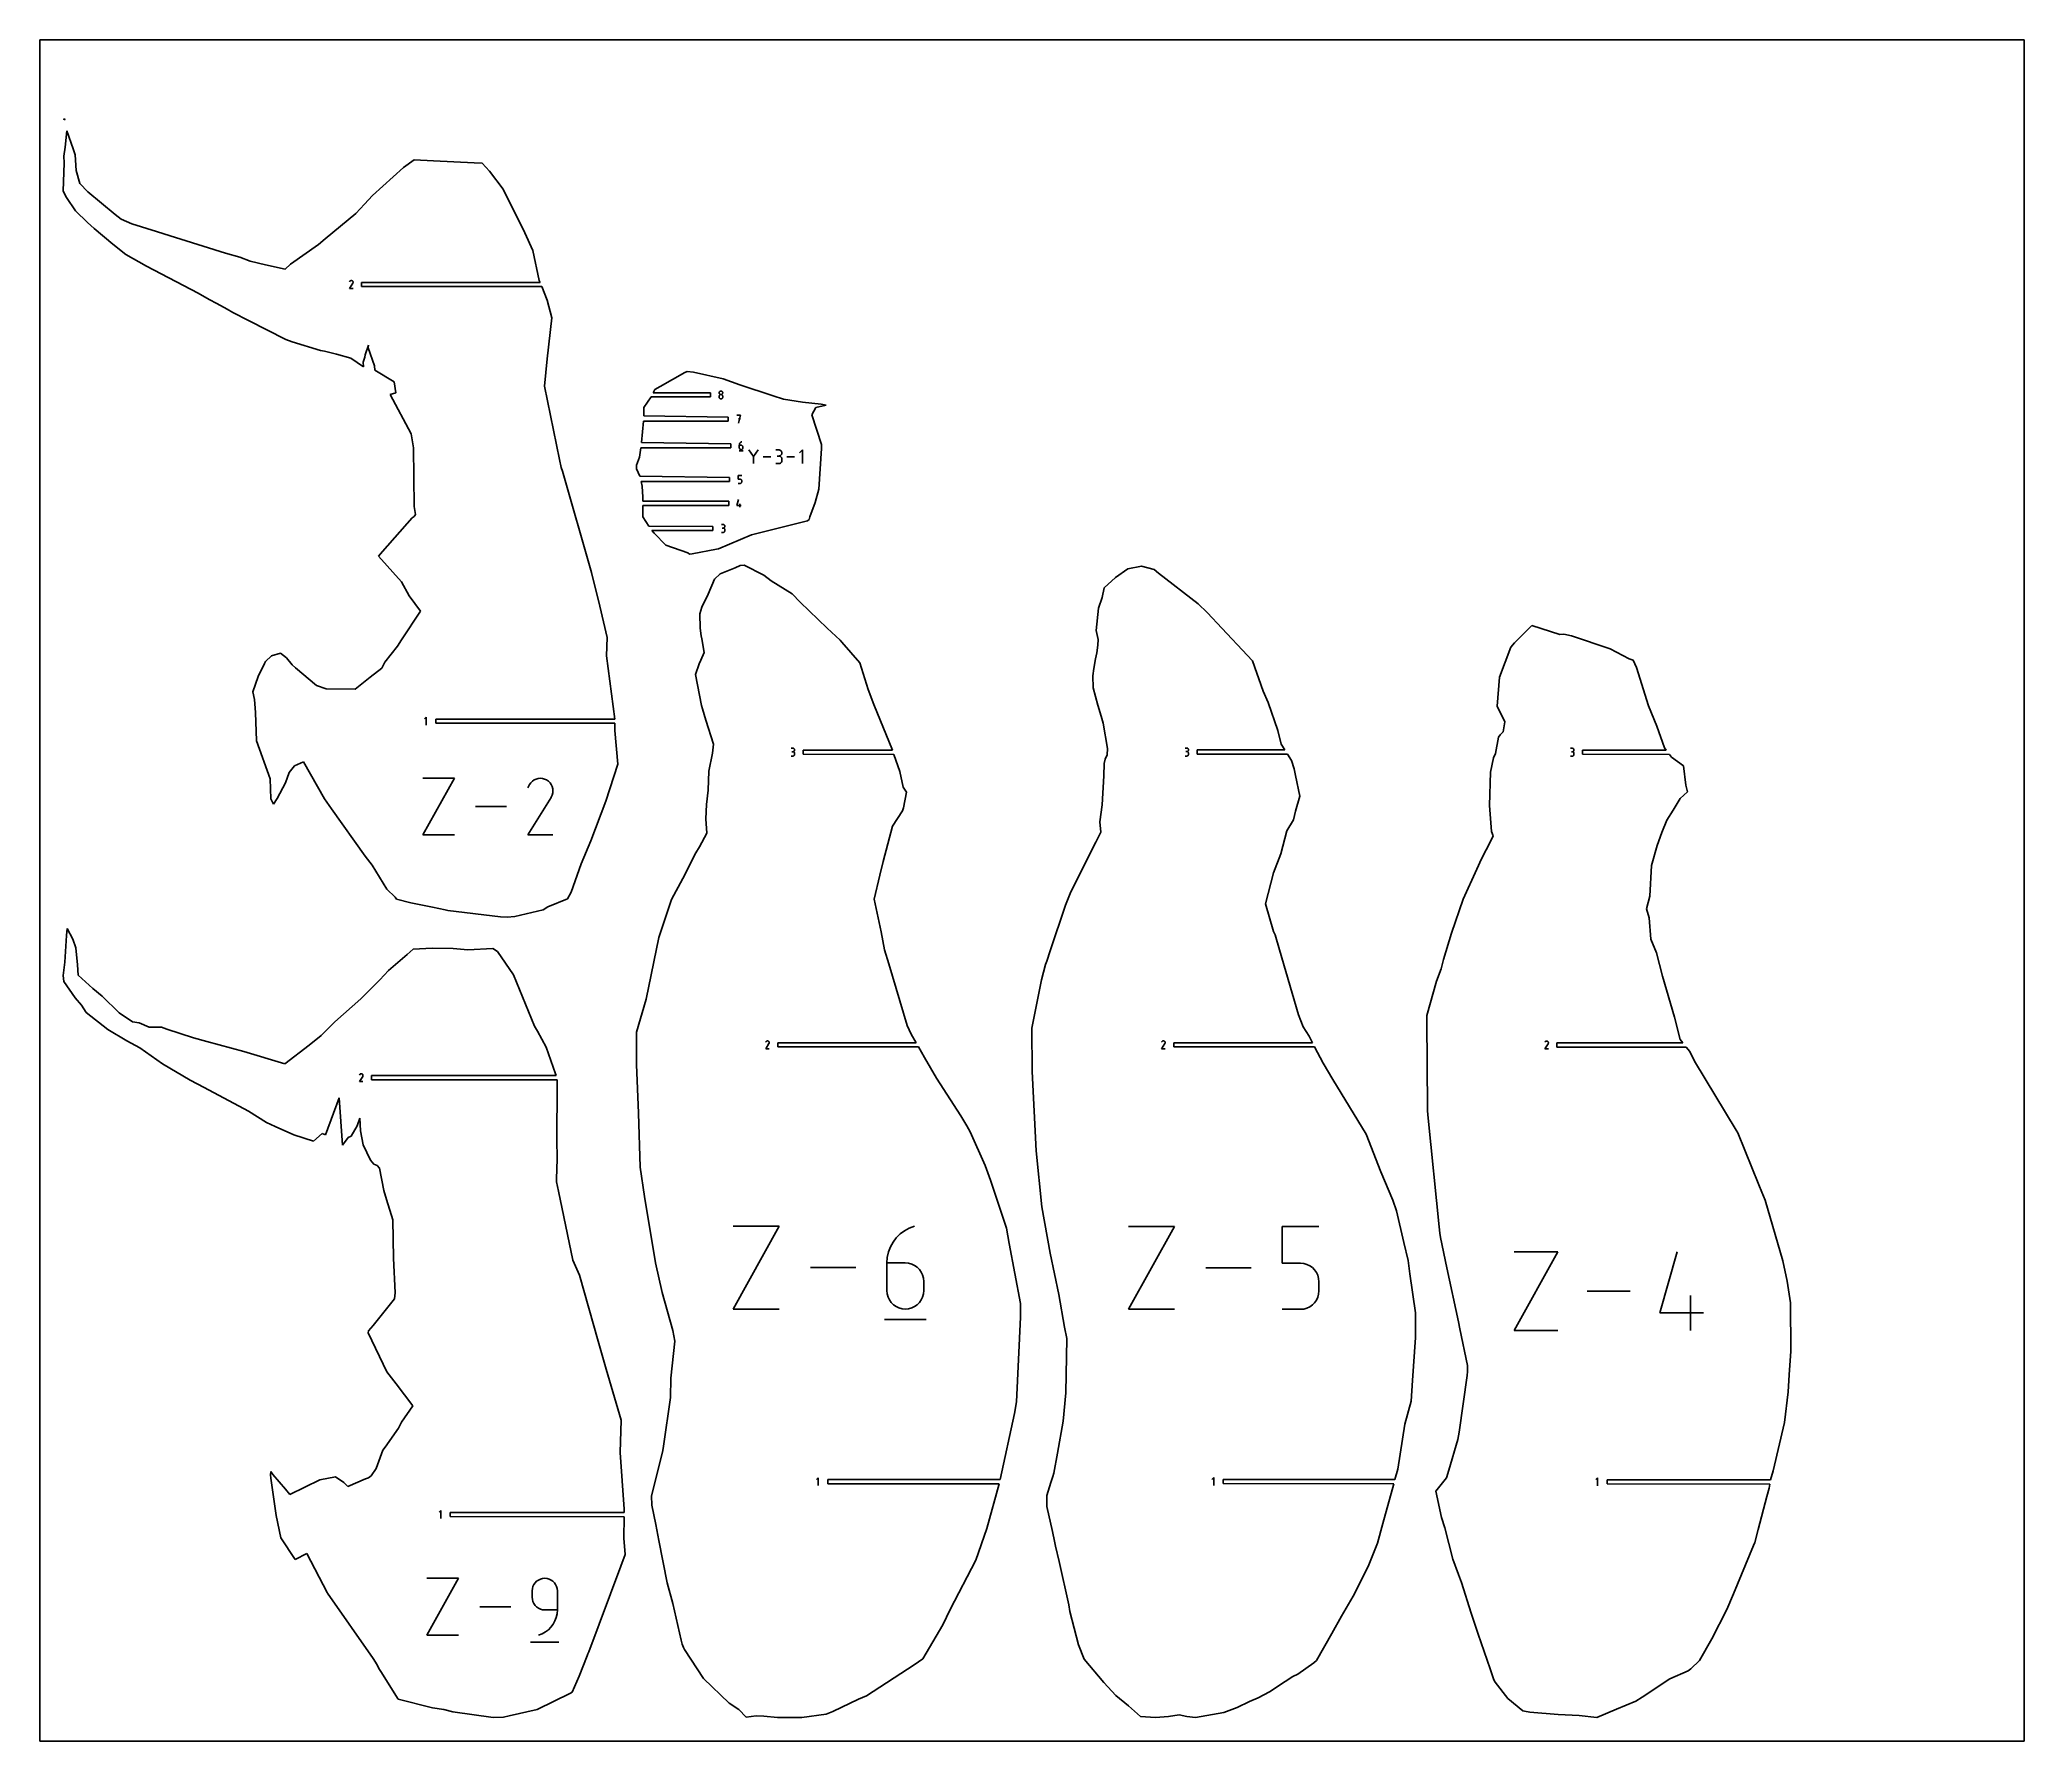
# Model space of a CAD drawing. Extents: x 0 to 560, y 0 to 480.
import ezdxf

# ---------------------------------------------------------------- set-up
doc = ezdxf.new("R2010")
doc.units = 0

msp = doc.modelspace()

# ---------------------------------------------------------------- linework, layer by layer
at = {"layer": 'annotation', "color": 1}
for p, q in [((6.77713, 457.574958), (6.745057, 457.62134)), ((6.809197, 457.62134), (6.77713, 457.574958)), ((6.77713, 457.57869), (6.77713, 457.525181)), ((6.897841, 457.57326), (6.845266, 457.57326)), ((6.955241, 457.621225), (6.933889, 457.621225)), ((6.933889, 457.525187), (6.955241, 457.525187)), ((6.955241, 457.578522), (6.94455, 457.578522)), ((6.94455, 457.578522), (6.955241, 457.578522)), ((6.959081, 457.620881), (6.955241, 457.621225)), ((6.955241, 457.578522), (6.959081, 457.578866)), ((6.959081, 457.578177), (6.955241, 457.578522)), ((6.955241, 457.578522), (6.955241, 457.578522)), ((6.955241, 457.525187), (6.959081, 457.525531)), ((6.955241, 457.525187), (6.955241, 457.525187)), ((6.962695, 457.619887), (6.959081, 457.620881)), ((6.959081, 457.578866), (6.962695, 457.57986)), ((6.962695, 457.577183), (6.959081, 457.578177)), ((6.959081, 457.525531), (6.962695, 457.526524)), ((6.966022, 457.618306), (6.962695, 457.619887)), ((6.962695, 457.57986), (6.966022, 457.581443)), ((6.966022, 457.575603), (6.962695, 457.577183)), ((6.962695, 457.526524), (6.966022, 457.528105)), ((6.969001, 457.616199), (6.966022, 457.618306)), ((6.966022, 457.581443), (6.969001, 457.583553)), ((6.969001, 457.573495), (6.966022, 457.575603)), ((6.966022, 457.528105), (6.969001, 457.530211)), ((6.971574, 457.613626), (6.969001, 457.616199)), ((6.969001, 457.583553), (6.971574, 457.586131)), ((6.971574, 457.570923), (6.969001, 457.573495)), ((6.969001, 457.530211), (6.971574, 457.532784)), ((6.97368, 457.610649), (6.971574, 457.613626)), ((6.971574, 457.586131), (6.97368, 457.589115)), ((6.97368, 457.567946), (6.971574, 457.570923)), ((6.971574, 457.532784), (6.97368, 457.53576)), ((6.975258, 457.607329), (6.97368, 457.610649)), ((6.97368, 457.589115), (6.975258, 457.592446)), ((6.975258, 457.564625), (6.97368, 457.567946)), ((6.97368, 457.53576), (6.975258, 457.539081)), ((6.976249, 457.603727), (6.975258, 457.607329)), ((6.975258, 457.592446), (6.976249, 457.596062)), ((6.976249, 457.561023), (6.975258, 457.564625)), ((6.975258, 457.539081), (6.976249, 457.542684)), ((6.976593, 457.599904), (6.976249, 457.603727)), ((6.976249, 457.596062), (6.976593, 457.599904)), ((6.976593, 457.5572), (6.976249, 457.561023)), ((6.976249, 457.542684), (6.976593, 457.546509)), ((6.976593, 457.599904), (6.976593, 457.599904)), ((6.976593, 457.546509), (6.976593, 457.5572)), ((6.976593, 457.5572), (6.976593, 457.5572)), ((7.065234, 457.57326), (7.01266, 457.57326)), ((7.10129, 457.525183), (7.14075, 457.588708)), ((7.143994, 457.525183), (7.10129, 457.525183)), ((7.104154, 457.610645), (7.10135, 457.605266)), ((7.106379, 457.6138), (7.104154, 457.610645)), ((7.109049, 457.616434), (7.106379, 457.6138)), ((7.112082, 457.618526), (7.109049, 457.616434)), ((7.115397, 457.620054), (7.112082, 457.618526)), ((7.118913, 457.620997), (7.115397, 457.620054)), ((7.122549, 457.621335), (7.118913, 457.620997)), ((7.126223, 457.621045), (7.122549, 457.621335)), ((7.129855, 457.620108), (7.126223, 457.621045)), ((7.133363, 457.618502), (7.129855, 457.620108)), ((7.1365, 457.616274), (7.133363, 457.618502)), ((7.133363, 457.618502), (7.133363, 457.618502)), ((7.139124, 457.613601), (7.1365, 457.616274)), ((7.141209, 457.610564), (7.139124, 457.613601)), ((7.14075, 457.588708), (7.140797, 457.588767)), ((7.14075, 457.588708), (7.14075, 457.588708)), ((7.140797, 457.588767), (7.140842, 457.588825)), ((7.140842, 457.588825), (7.140886, 457.588885)), ((7.140886, 457.588885), (7.140928, 457.588947)), ((7.140928, 457.588947), (7.140969, 457.58901)), ((7.140969, 457.58901), (7.14101, 457.589076)), ((7.14101, 457.589076), (7.14105, 457.589145)), ((7.14105, 457.589145), (7.141089, 457.589217)), ((7.141089, 457.589217), (7.141129, 457.589293)), ((7.141129, 457.589293), (7.142759, 457.592791)), ((7.141129, 457.589293), (7.141129, 457.589293)), ((7.142734, 457.607245), (7.141209, 457.610564)), ((7.143675, 457.603726), (7.142734, 457.607245)), ((7.142759, 457.592791), (7.143711, 457.596418)), ((7.144008, 457.60009), (7.143675, 457.603726)), ((7.143711, 457.596418), (7.144008, 457.60009)), ((87.426247, 409.851394), (88.345509, 411.331288)), ((88.421084, 409.851394), (87.426247, 409.851394)), ((87.492972, 411.842333), (87.427652, 411.71703)), ((87.544809, 411.915839), (87.492972, 411.842333)), ((87.607002, 411.977199), (87.544809, 411.915839)), ((87.677659, 412.025923), (87.607002, 411.977199)), ((87.754889, 412.061518), (87.677659, 412.025923)), ((87.8368, 412.083493), (87.754889, 412.061518)), ((87.921501, 412.091357), (87.8368, 412.083493)), ((88.007101, 412.084619), (87.921501, 412.091357)), ((88.091707, 412.062788), (88.007101, 412.084619)), ((88.173429, 412.025371), (88.091707, 412.062788)), ((88.24652, 411.973469), (88.173429, 412.025371)), ((88.173429, 412.025371), (88.173429, 412.025371)), ((88.307632, 411.911187), (88.24652, 411.973469)), ((88.356222, 411.840434), (88.307632, 411.911187)), ((88.345509, 411.331288), (88.346608, 411.332648)), ((88.345509, 411.331288), (88.345509, 411.331288)), ((88.346608, 411.332648), (88.347662, 411.33402)), ((88.347662, 411.33402), (88.348678, 411.335414)), ((88.348678, 411.335414), (88.349662, 411.336843)), ((88.349662, 411.336843), (88.350622, 411.338319)), ((88.350622, 411.338319), (88.351565, 411.339852)), ((88.351565, 411.339852), (88.352498, 411.341455)), ((88.352498, 411.341455), (88.353427, 411.343138)), ((88.353427, 411.343138), (88.354359, 411.344914)), ((88.354359, 411.344914), (88.392315, 411.42641)), ((88.354359, 411.344914), (88.354359, 411.344914)), ((88.391746, 411.763119), (88.356222, 411.840434)), ((88.41366, 411.68115), (88.391746, 411.763119)), ((88.392315, 411.42641), (88.414489, 411.510886)), ((88.421423, 411.596436), (88.41366, 411.68115)), ((88.414489, 411.510886), (88.421423, 411.596436)), ((191.989895, 380.835833), (191.920459, 380.786739)), ((192.067371, 380.872662), (191.989895, 380.835833)), ((192.151473, 380.895803), (192.067371, 380.872662)), ((192.240787, 380.903833), (192.151473, 380.895803)), ((192.330101, 380.895803), (192.240787, 380.903833)), ((192.240787, 380.903833), (192.240787, 380.903833)), ((192.414203, 380.872662), (192.330101, 380.895803)), ((192.491679, 380.835833), (192.414203, 380.872662)), ((192.561115, 380.786739), (192.491679, 380.835833)), ((191.751394, 380.496184), (191.743368, 380.407116)), ((191.743368, 380.407116), (191.743368, 380.407116)), ((191.743368, 380.407116), (191.751399, 380.31763)), ((191.751394, 379.500459), (191.743368, 379.411015)), ((191.743368, 379.411015), (191.743368, 379.163218)), ((191.743368, 379.163218), (191.743368, 379.163218)), ((191.743368, 379.163218), (191.751399, 379.07378)), ((191.774531, 380.580104), (191.751394, 380.496184)), ((191.774531, 379.584671), (191.751394, 379.500459)), ((191.751399, 380.31763), (191.774547, 380.233385)), ((191.751399, 379.07378), (191.774547, 378.989664)), ((191.811363, 380.657452), (191.774531, 380.580104)), ((191.811363, 379.662239), (191.774531, 379.584671)), ((191.774547, 380.233385), (191.811394, 380.155793)), ((191.774547, 378.989664), (191.811394, 378.912259)), ((191.860477, 380.726805), (191.811363, 380.657452)), ((191.860477, 379.73175), (191.811363, 379.662239)), ((191.811394, 380.155793), (191.860523, 380.086264)), ((191.811394, 378.912259), (191.860523, 378.842952)), ((191.920459, 380.786739), (191.860477, 380.726805)), ((191.920459, 379.791791), (191.860477, 379.73175)), ((191.860523, 380.086264), (191.920517, 380.026212)), ((191.860523, 378.842952), (191.920517, 378.783133)), ((191.989895, 379.840949), (191.920459, 379.791791)), ((191.920517, 380.026212), (191.989957, 379.977047)), ((191.920517, 378.783133), (191.989957, 378.73419)), ((192.067371, 379.87781), (191.989895, 379.840949)), ((191.989957, 379.977047), (192.067428, 379.940182)), ((191.989957, 378.73419), (192.067428, 378.697511)), ((192.151473, 379.900964), (192.067371, 379.87781)), ((192.067428, 379.940182), (192.15151, 379.917027)), ((192.067428, 378.697511), (192.15151, 378.674486)), ((192.240787, 379.908995), (192.151473, 379.900964)), ((192.15151, 379.917027), (192.240787, 379.908995)), ((192.15151, 378.674486), (192.240787, 378.666502)), ((192.240787, 379.908995), (192.330064, 379.917027)), ((192.330101, 379.900968), (192.240787, 379.908995)), ((192.240787, 379.908995), (192.240787, 379.908995)), ((192.240787, 379.908995), (192.240787, 379.908995)), ((192.240787, 378.666502), (192.330064, 378.674486)), ((192.240787, 378.666502), (192.240787, 378.666502)), ((192.330064, 379.917027), (192.414146, 379.940182)), ((192.330064, 378.674486), (192.414146, 378.697511)), ((192.414203, 379.877827), (192.330101, 379.900968)), ((192.414146, 379.940182), (192.491616, 379.977047)), ((192.414146, 378.697511), (192.491616, 378.73419)), ((192.491679, 379.84098), (192.414203, 379.877827)), ((192.491616, 379.977047), (192.561057, 380.026212)), ((192.491616, 378.73419), (192.561057, 378.783133)), ((192.561115, 379.791837), (192.491679, 379.84098)), ((192.561057, 380.026212), (192.621051, 380.086264)), ((192.561057, 378.783133), (192.621051, 378.842952)), ((192.621097, 380.726805), (192.561115, 380.786739)), ((192.621097, 379.731808), (192.561115, 379.791837)), ((192.621051, 380.086264), (192.67018, 380.155793)), ((192.621051, 378.842952), (192.67018, 378.912259)), ((192.670211, 380.657452), (192.621097, 380.726805)), ((192.670211, 379.662302), (192.621097, 379.731808)), ((192.67018, 380.155793), (192.707027, 380.233385)), ((192.67018, 378.912259), (192.707027, 378.989664)), ((192.707043, 380.580104), (192.670211, 380.657452)), ((192.707043, 379.584728), (192.670211, 379.662302)), ((192.707027, 380.233385), (192.730175, 380.31763)), ((192.707027, 378.989664), (192.730175, 379.07378)), ((192.730179, 380.496184), (192.707043, 380.580104)), ((192.730179, 379.500496), (192.707043, 379.584728)), ((192.730175, 380.31763), (192.738206, 380.407116)), ((192.730175, 379.07378), (192.738206, 379.163218)), ((192.738206, 380.407116), (192.730179, 380.496184)), ((192.738206, 379.411015), (192.730179, 379.500496)), ((192.738206, 380.407116), (192.738206, 380.407116)), ((192.738206, 379.163218), (192.738206, 379.411015)), ((192.738206, 379.411015), (192.738206, 379.411015)), ((197.718194, 374.055409), (196.722092, 374.055409)), ((197.220213, 371.815409), (197.718194, 374.055409)), ((197.718194, 373.057902), (197.220213, 373.057902)), ((197.34927, 364.06761), (198.46927, 364.06761)), ((197.422585, 365.74151), (197.411571, 365.590104)), ((197.411571, 365.590104), (197.411571, 364.845591)), ((197.90899, 365.590104), (197.411571, 365.590104)), ((197.411571, 364.845591), (197.411571, 364.845591)), ((197.411571, 364.845591), (197.419602, 364.75611)), ((197.419602, 364.75611), (197.442749, 364.671878)), ((197.454733, 365.886982), (197.422585, 365.74151)), ((197.442749, 364.671878), (197.479597, 364.594304)), ((197.506672, 366.024715), (197.454733, 365.886982)), ((197.479597, 364.594304), (197.528726, 364.524798)), ((197.57706, 366.152907), (197.506672, 366.024715)), ((197.528726, 364.524798), (197.588719, 364.464769)), ((197.664554, 366.269753), (197.57706, 366.152907)), ((197.588719, 364.464769), (197.65816, 364.415626)), ((197.65816, 364.415626), (197.73563, 364.378779)), ((197.767813, 366.37345), (197.664554, 366.269753)), ((197.73563, 364.378779), (197.819713, 364.355638)), ((197.885494, 366.462194), (197.767813, 366.37345)), ((197.819713, 364.355638), (197.90899, 364.34761)), ((198.016255, 366.534182), (197.885494, 366.462194)), ((197.998452, 365.58212), (197.90899, 365.590104)), ((197.90899, 364.34761), (197.998452, 364.355638)), ((197.90899, 364.34761), (197.90899, 364.34761)), ((198.082632, 365.559095), (197.998452, 365.58212)), ((197.998452, 364.355638), (198.082632, 364.378779)), ((198.158752, 366.58761), (198.016255, 366.534182)), ((198.160131, 365.522416), (198.082632, 365.559095)), ((198.082632, 364.378779), (198.160131, 364.415626)), ((198.158752, 366.58761), (198.158752, 366.58761)), ((198.229549, 365.473473), (198.160131, 365.522416)), ((198.160131, 364.415626), (198.229549, 364.464769)), ((198.289485, 365.413654), (198.229549, 365.473473)), ((198.229549, 364.464769), (198.289485, 364.524798)), ((198.338539, 365.344347), (198.289485, 365.413654)), ((198.289485, 364.524798), (198.338539, 364.594304)), ((198.375311, 365.266941), (198.338539, 365.344347)), ((198.338539, 364.594304), (198.375311, 364.671878)), ((198.398401, 365.182825), (198.375311, 365.266941)), ((198.375311, 364.671878), (198.398401, 364.75611)), ((198.406408, 365.093387), (198.398401, 365.182825)), ((198.398401, 364.75611), (198.406408, 364.845591)), ((198.406408, 364.845591), (198.406408, 365.093387)), ((198.406408, 365.093387), (198.406408, 365.093387)), ((201.417771, 362.419028), (200.131178, 364.279617)), ((202.704122, 364.279617), (201.417771, 362.419028)), ((208.562608, 364.275021), (207.706088, 364.275021)), ((208.716655, 364.261194), (208.562608, 364.275021)), ((208.861608, 364.221347), (208.716655, 364.261194)), ((208.995056, 364.15793), (208.861608, 364.221347)), ((209.114588, 364.073395), (208.995056, 364.15793)), ((209.217793, 363.970192), (209.114588, 364.073395)), ((215.27858, 364.279496), (214.421093, 363.421768)), ((215.27858, 360.422378), (215.27858, 364.279496)), ((201.417771, 362.568756), (201.417771, 360.422257)), ((206.260032, 362.350937), (204.151025, 362.350937)), ((207.706088, 360.422499), (208.562608, 360.422499)), ((208.562608, 362.561983), (208.133743, 362.561983)), ((208.133743, 362.561983), (208.562608, 362.561983)), ((208.562608, 362.561983), (208.716655, 362.575813)), ((208.716655, 362.548156), (208.562608, 362.561983)), ((208.562608, 362.561983), (208.562608, 362.561983)), ((208.562608, 360.422499), (208.716655, 360.436318)), ((208.562608, 360.422499), (208.562608, 360.422499)), ((208.716655, 362.575813), (208.861608, 362.615684)), ((208.861608, 362.508309), (208.716655, 362.548156)), ((208.716655, 360.436318), (208.861608, 360.476145)), ((208.861608, 362.615684), (208.995056, 362.679163)), ((208.995056, 362.444892), (208.861608, 362.508309)), ((208.861608, 360.476145), (208.995056, 360.539536)), ((208.995056, 362.679163), (209.114588, 362.763821)), ((209.114588, 362.360356), (208.995056, 362.444892)), ((208.995056, 360.539536), (209.114588, 360.624045)), ((209.114588, 362.763821), (209.217793, 362.867227)), ((209.217793, 362.257153), (209.114588, 362.360356)), ((209.114588, 360.624045), (209.217793, 360.727229)), ((209.30226, 363.850771), (209.217793, 363.970192)), ((209.217793, 362.867227), (209.30226, 362.98695)), ((209.30226, 362.137732), (209.217793, 362.257153)), ((209.217793, 360.727229), (209.30226, 360.846642)), ((209.365579, 363.717583), (209.30226, 363.850771)), ((209.30226, 362.98695), (209.365579, 363.120559)), ((209.365579, 362.004545), (209.30226, 362.137732)), ((209.30226, 360.846642), (209.365579, 360.979839)), ((209.405338, 363.57308), (209.365579, 363.717583)), ((209.365579, 363.120559), (209.405338, 363.265623)), ((209.405338, 361.860041), (209.365579, 362.004545)), ((209.365579, 360.979839), (209.405338, 361.124376)), ((209.419127, 363.419711), (209.405338, 363.57308)), ((209.405338, 363.265623), (209.419127, 363.419711)), ((209.419127, 361.706673), (209.405338, 361.860041)), ((209.405338, 361.124376), (209.419127, 361.277809)), ((209.419127, 363.419711), (209.419127, 363.419711)), ((209.419127, 361.277809), (209.419127, 361.706673)), ((209.419127, 361.706673), (209.419127, 361.706673)), ((212.974916, 362.350937), (210.865909, 362.350937)), ((197.101994, 356.044246), (197.101994, 357.041752)), ((197.101994, 357.041752), (198.096831, 357.041752)), ((197.599412, 356.044246), (197.101994, 356.044246)), ((197.101994, 354.801752), (197.599412, 354.801752)), ((197.688726, 356.036262), (197.599412, 356.044246)), ((197.599412, 354.801752), (197.688689, 354.809779)), ((197.599412, 354.801752), (197.599412, 354.801752)), ((197.688689, 354.809779), (197.772772, 354.832921)), ((197.772828, 356.013237), (197.688726, 356.036262)), ((197.772772, 354.832921), (197.850242, 354.869768)), ((197.850304, 355.976558), (197.772828, 356.013237)), ((197.850242, 354.869768), (197.919682, 354.91891)), ((197.91974, 355.927615), (197.850304, 355.976558)), ((197.919682, 354.91891), (197.979676, 354.97894)), ((197.979722, 355.867796), (197.91974, 355.927615)), ((197.979676, 354.97894), (198.028805, 355.048446)), ((198.028836, 355.798489), (197.979722, 355.867796)), ((198.028805, 355.048446), (198.065652, 355.12602)), ((198.065669, 355.721083), (198.028836, 355.798489)), ((198.065652, 355.12602), (198.0888, 355.210252)), ((198.088805, 355.636967), (198.065669, 355.721083)), ((198.0888, 355.210252), (198.096831, 355.299733)), ((198.096831, 355.547529), (198.088805, 355.636967)), ((198.096831, 355.299733), (198.096831, 355.547529)), ((198.096831, 355.547529), (198.096831, 355.547529)), ((196.720353, 348.598276), (197.21707, 350.340296)), ((197.964111, 348.598276), (196.720353, 348.598276)), ((197.591293, 348.100296), (197.591293, 349.095133)), ((192.848435, 343.251572), (192.351016, 343.251572)), ((192.848435, 342.256735), (192.599374, 342.256735)), ((192.599374, 342.256735), (192.848435, 342.256735)), ((192.937897, 343.243542), (192.848435, 343.251572)), ((192.848435, 342.256735), (192.937897, 342.264767)), ((192.937897, 342.248705), (192.848435, 342.256735)), ((192.848435, 342.256735), (192.848435, 342.256735)), ((193.022077, 343.220401), (192.937897, 343.243542)), ((192.937897, 342.264767), (193.022077, 342.287921)), ((193.022077, 342.225564), (192.937897, 342.248705)), ((193.099576, 343.183572), (193.022077, 343.220401)), ((193.022077, 342.287921), (193.099576, 342.324787)), ((193.099576, 342.188735), (193.022077, 342.225564)), ((193.168994, 343.134479), (193.099576, 343.183572)), ((193.099576, 342.324787), (193.168994, 342.373951)), ((193.168994, 342.139641), (193.099576, 342.188735)), ((193.22893, 343.074544), (193.168994, 343.134479)), ((193.168994, 342.373951), (193.22893, 342.434004)), ((193.22893, 342.079707), (193.168994, 342.139641)), ((193.277984, 343.005191), (193.22893, 343.074544)), ((193.22893, 342.434004), (193.277984, 342.503532)), ((193.277984, 342.010354), (193.22893, 342.079707)), ((193.314756, 342.927843), (193.277984, 343.005191)), ((193.277984, 342.503532), (193.314756, 342.581125)), ((193.314756, 341.933006), (193.277984, 342.010354)), ((193.337846, 342.843924), (193.314756, 342.927843)), ((193.314756, 342.581125), (193.337846, 342.66537)), ((193.337846, 341.849086), (193.314756, 341.933006)), ((193.345853, 342.754856), (193.337846, 342.843924)), ((193.337846, 342.66537), (193.345853, 342.754856)), ((193.345853, 341.760018), (193.337846, 341.849086)), ((193.345853, 342.754856), (193.345853, 342.754856)), ((193.345853, 341.510958), (193.345853, 341.760018)), ((193.345853, 341.760018), (193.345853, 341.760018)), ((192.351016, 341.014241), (192.848435, 341.014241)), ((192.848435, 341.014241), (192.937897, 341.022267)), ((192.848435, 341.014241), (192.848435, 341.014241)), ((192.937897, 341.022267), (193.022077, 341.045396)), ((193.022077, 341.045396), (193.099576, 341.08221)), ((193.099576, 341.08221), (193.168994, 341.131288)), ((193.168994, 341.131288), (193.22893, 341.191212)), ((193.22893, 341.191212), (193.277984, 341.26056)), ((193.277984, 341.26056), (193.314756, 341.337914)), ((193.314756, 341.337914), (193.337846, 341.421853)), ((193.337846, 341.421853), (193.345853, 341.510958)), ((109.059305, 288.882004), (108.561324, 288.383883)), ((109.059305, 286.642004), (109.059305, 288.882004)), ((212.518064, 280.155707), (212.020646, 280.155707)), ((212.607526, 280.147677), (212.518064, 280.155707)), ((212.691707, 280.124536), (212.607526, 280.147677)), ((212.769206, 280.087707), (212.691707, 280.124536)), ((212.838624, 280.038613), (212.769206, 280.087707)), ((212.89856, 279.978679), (212.838624, 280.038613)), ((323.674146, 280.17825), (323.176727, 280.17825)), ((323.763607, 280.17022), (323.674146, 280.17825)), ((323.847788, 280.147079), (323.763607, 280.17022)), ((323.925287, 280.11025), (323.847788, 280.147079)), ((323.994705, 280.061157), (323.925287, 280.11025)), ((324.054641, 280.001222), (323.994705, 280.061157)), ((324.103695, 279.931869), (324.054641, 280.001222)), ((432.437696, 280.130337), (431.940277, 280.130337)), ((432.527158, 280.122307), (432.437696, 280.130337)), ((432.611339, 280.099166), (432.527158, 280.122307)), ((432.688838, 280.062337), (432.611339, 280.099166)), ((432.758255, 280.013244), (432.688838, 280.062337)), ((432.818191, 279.953309), (432.758255, 280.013244)), ((212.020646, 277.918376), (212.518064, 277.918376)), ((212.518064, 279.160869), (212.269004, 279.160869)), ((212.269004, 279.160869), (212.518064, 279.160869)), ((212.518064, 279.160869), (212.607526, 279.168901)), ((212.607526, 279.152839), (212.518064, 279.160869)), ((212.518064, 279.160869), (212.518064, 279.160869)), ((212.518064, 277.918376), (212.607526, 277.926401)), ((212.518064, 277.918376), (212.518064, 277.918376)), ((212.607526, 279.168901), (212.691707, 279.192056)), ((212.691707, 279.129698), (212.607526, 279.152839)), ((212.607526, 277.926401), (212.691707, 277.949531)), ((212.691707, 279.192056), (212.769206, 279.228921)), ((212.769206, 279.092869), (212.691707, 279.129698)), ((212.691707, 277.949531), (212.769206, 277.986344)), ((212.769206, 279.228921), (212.838624, 279.278086)), ((212.838624, 279.043776), (212.769206, 279.092869)), ((212.769206, 277.986344), (212.838624, 278.035423)), ((212.838624, 279.278086), (212.89856, 279.338138)), ((212.89856, 278.983841), (212.838624, 279.043776)), ((212.838624, 278.035423), (212.89856, 278.095346)), ((212.947613, 279.909326), (212.89856, 279.978679)), ((212.89856, 279.338138), (212.947613, 279.407667)), ((212.947613, 278.914488), (212.89856, 278.983841)), ((212.89856, 278.095346), (212.947613, 278.164695)), ((212.984386, 279.831978), (212.947613, 279.909326)), ((212.947613, 279.407667), (212.984386, 279.485259)), ((212.984386, 278.83714), (212.947613, 278.914488)), ((212.947613, 278.164695), (212.984386, 278.242048)), ((213.007475, 279.748058), (212.984386, 279.831978)), ((212.984386, 279.485259), (213.007475, 279.569504)), ((213.007475, 278.753221), (212.984386, 278.83714)), ((212.984386, 278.242048), (213.007475, 278.325987)), ((213.015483, 279.65899), (213.007475, 279.748058)), ((213.007475, 279.569504), (213.015483, 279.65899)), ((213.015483, 278.664153), (213.007475, 278.753221)), ((213.007475, 278.325987), (213.015483, 278.415092)), ((213.015483, 279.65899), (213.015483, 279.65899)), ((213.015483, 278.415092), (213.015483, 278.664153)), ((213.015483, 278.664153), (213.015483, 278.664153)), ((323.176727, 277.940919), (323.674146, 277.940919)), ((323.674146, 279.183413), (323.425085, 279.183413)), ((323.425085, 279.183413), (323.674146, 279.183413)), ((323.674146, 279.183413), (323.763607, 279.191445)), ((323.763607, 279.175383), (323.674146, 279.183413)), ((323.674146, 279.183413), (323.674146, 279.183413)), ((323.674146, 277.940919), (323.763607, 277.948945)), ((323.674146, 277.940919), (323.674146, 277.940919)), ((323.763607, 279.191445), (323.847788, 279.214599)), ((323.847788, 279.152242), (323.763607, 279.175383)), ((323.763607, 277.948945), (323.847788, 277.972074)), ((323.847788, 279.214599), (323.925287, 279.251465)), ((323.925287, 279.115413), (323.847788, 279.152242)), ((323.847788, 277.972074), (323.925287, 278.008888)), ((323.925287, 279.251465), (323.994705, 279.300629)), ((323.994705, 279.066319), (323.925287, 279.115413)), ((323.925287, 278.008888), (323.994705, 278.057966)), ((323.994705, 279.300629), (324.054641, 279.360682)), ((324.054641, 279.006384), (323.994705, 279.066319)), ((323.994705, 278.057966), (324.054641, 278.11789)), ((324.054641, 279.360682), (324.103695, 279.43021)), ((324.103695, 278.937031), (324.054641, 279.006384)), ((324.054641, 278.11789), (324.103695, 278.187238)), ((324.140467, 279.854521), (324.103695, 279.931869)), ((324.103695, 279.43021), (324.140467, 279.507803)), ((324.140467, 278.859684), (324.103695, 278.937031)), ((324.103695, 278.187238), (324.140467, 278.264592)), ((324.163557, 279.770602), (324.140467, 279.854521)), ((324.140467, 279.507803), (324.163557, 279.592048)), ((324.163557, 278.775764), (324.140467, 278.859684)), ((324.140467, 278.264592), (324.163557, 278.348531)), ((324.171564, 279.681534), (324.163557, 279.770602)), ((324.163557, 279.592048), (324.171564, 279.681534)), ((324.171564, 278.686696), (324.163557, 278.775764)), ((324.163557, 278.348531), (324.171564, 278.437636)), ((324.171564, 279.681534), (324.171564, 279.681534)), ((324.171564, 278.437636), (324.171564, 278.686696)), ((324.171564, 278.686696), (324.171564, 278.686696)), ((431.940277, 277.893006), (432.437696, 277.893006)), ((432.437696, 279.1355), (432.188636, 279.1355)), ((432.188636, 279.1355), (432.437696, 279.1355)), ((432.437696, 279.1355), (432.527158, 279.143532)), ((432.527158, 279.12747), (432.437696, 279.1355)), ((432.437696, 279.1355), (432.437696, 279.1355)), ((432.437696, 277.893006), (432.527158, 277.901032)), ((432.437696, 277.893006), (432.437696, 277.893006)), ((432.527158, 279.143532), (432.611339, 279.166686)), ((432.611339, 279.104329), (432.527158, 279.12747)), ((432.527158, 277.901032), (432.611339, 277.924161)), ((432.611339, 279.166686), (432.688838, 279.203552)), ((432.688838, 279.0675), (432.611339, 279.104329)), ((432.611339, 277.924161), (432.688838, 277.960975)), ((432.688838, 279.203552), (432.758255, 279.252716)), ((432.758255, 279.018406), (432.688838, 279.0675)), ((432.688838, 277.960975), (432.758255, 278.010053)), ((432.758255, 279.252716), (432.818191, 279.312769)), ((432.818191, 278.958472), (432.758255, 279.018406)), ((432.758255, 278.010053), (432.818191, 278.069977)), ((432.867245, 279.883956), (432.818191, 279.953309)), ((432.818191, 279.312769), (432.867245, 279.382297)), ((432.867245, 278.889119), (432.818191, 278.958472)), ((432.818191, 278.069977), (432.867245, 278.139325)), ((432.904017, 279.806608), (432.867245, 279.883956)), ((432.867245, 279.382297), (432.904017, 279.45989)), ((432.904017, 278.811771), (432.867245, 278.889119)), ((432.867245, 278.139325), (432.904017, 278.216679)), ((432.927107, 279.722689), (432.904017, 279.806608)), ((432.904017, 279.45989), (432.927107, 279.544135)), ((432.927107, 278.727851), (432.904017, 278.811771)), ((432.904017, 278.216679), (432.927107, 278.300618)), ((432.935115, 279.633621), (432.927107, 279.722689)), ((432.927107, 279.544135), (432.935115, 279.633621)), ((432.935115, 278.638783), (432.927107, 278.727851)), ((432.927107, 278.300618), (432.935115, 278.389723)), ((432.935115, 279.633621), (432.935115, 279.633621)), ((432.935115, 278.389723), (432.935115, 278.638783)), ((432.935115, 278.638783), (432.935115, 278.638783)), ((108.136532, 255.670978), (117.005816, 271.644503)), ((117.005816, 271.644503), (108.136532, 271.644503)), ((138.197036, 269.868313), (137.731234, 268.974773)), ((138.566688, 270.392485), (138.197036, 269.868313)), ((139.010188, 270.830047), (138.566688, 270.392485)), ((139.514047, 271.177495), (139.010188, 270.830047)), ((140.064776, 271.431325), (139.514047, 271.177495)), ((140.648888, 271.588032), (140.064776, 271.431325)), ((141.252895, 271.644114), (140.648888, 271.588032)), ((141.863308, 271.596065), (141.252895, 271.644114)), ((142.466638, 271.440383), (141.863308, 271.596065)), ((143.049398, 271.173562), (142.466638, 271.440383)), ((143.570614, 270.803449), (143.049398, 271.173562)), ((143.049398, 271.173562), (143.049398, 271.173562)), ((144.006408, 270.359314), (143.570614, 270.803449)), ((144.352904, 269.854771), (144.006408, 270.359314)), ((144.606226, 269.303432), (144.352904, 269.854771)), ((144.762501, 268.718907), (144.606226, 269.303432)), ((131.731441, 263.657741), (122.99739, 263.657741)), ((137.721216, 255.670848), (144.276513, 266.224033)), ((144.276513, 266.224033), (144.284349, 266.23373)), ((144.276513, 266.224033), (144.276513, 266.224033)), ((144.284349, 266.23373), (144.291864, 266.24351)), ((144.291864, 266.24351), (144.299107, 266.253454)), ((144.299107, 266.253454), (144.306127, 266.263646)), ((144.306127, 266.263646), (144.312975, 266.274168)), ((144.312975, 266.274168), (144.319698, 266.285101)), ((144.319698, 266.285101), (144.326347, 266.29653)), ((144.326347, 266.29653), (144.332972, 266.308535)), ((144.332972, 266.308535), (144.339621, 266.321201)), ((144.339621, 266.321201), (144.610288, 266.902345)), ((144.339621, 266.321201), (144.339621, 266.321201)), ((144.610288, 266.902345), (144.768407, 267.504752)), ((144.817853, 268.11481), (144.762501, 268.718907)), ((144.768407, 267.504752), (144.817853, 268.11481)), ((117.005816, 255.670978), (108.136532, 255.670978)), ((144.815441, 255.670848), (137.721216, 255.670848)), ((204.863601, 195.329728), (205.782863, 196.809623)), ((204.930326, 197.320668), (204.865005, 197.195365)), ((204.982163, 197.394173), (204.930326, 197.320668)), ((205.044356, 197.455533), (204.982163, 197.394173)), ((205.115013, 197.504257), (205.044356, 197.455533)), ((205.192243, 197.539852), (205.115013, 197.504257)), ((205.274154, 197.561827), (205.192243, 197.539852)), ((205.358855, 197.569692), (205.274154, 197.561827)), ((205.444454, 197.562954), (205.358855, 197.569692)), ((205.529061, 197.541122), (205.444454, 197.562954)), ((205.610782, 197.503705), (205.529061, 197.541122)), ((205.683874, 197.451804), (205.610782, 197.503705)), ((205.610782, 197.503705), (205.610782, 197.503705)), ((205.744986, 197.389522), (205.683874, 197.451804)), ((205.793576, 197.318769), (205.744986, 197.389522)), ((205.782863, 196.809623), (205.783962, 196.810983)), ((205.782863, 196.809623), (205.782863, 196.809623)), ((205.783962, 196.810983), (205.785016, 196.812354)), ((205.785016, 196.812354), (205.786032, 196.813749)), ((205.786032, 196.813749), (205.787016, 196.815178)), ((205.787016, 196.815178), (205.787976, 196.816653)), ((205.787976, 196.816653), (205.788919, 196.818186)), ((205.788919, 196.818186), (205.789852, 196.819789)), ((205.789852, 196.819789), (205.79078, 196.821473)), ((205.79078, 196.821473), (205.791713, 196.823249)), ((205.791713, 196.823249), (205.829669, 196.904744)), ((205.791713, 196.823249), (205.791713, 196.823249)), ((205.829099, 197.241453), (205.793576, 197.318769)), ((205.851014, 197.159484), (205.829099, 197.241453)), ((205.829669, 196.904744), (205.851842, 196.989221)), ((205.858776, 197.07477), (205.851014, 197.159484)), ((205.851842, 196.989221), (205.858776, 197.07477)), ((316.575335, 195.352272), (317.494598, 196.832166)), ((316.64206, 197.343211), (316.57674, 197.217908)), ((316.693897, 197.416717), (316.64206, 197.343211)), ((316.75609, 197.478077), (316.693897, 197.416717)), ((316.826747, 197.5268), (316.75609, 197.478077)), ((316.903977, 197.562395), (316.826747, 197.5268)), ((316.985889, 197.584371), (316.903977, 197.562395)), ((317.07059, 197.592235), (316.985889, 197.584371)), ((317.156189, 197.585497), (317.07059, 197.592235)), ((317.240795, 197.563666), (317.156189, 197.585497)), ((317.322517, 197.526249), (317.240795, 197.563666)), ((317.395608, 197.474347), (317.322517, 197.526249)), ((317.322517, 197.526249), (317.322517, 197.526249)), ((317.45672, 197.412065), (317.395608, 197.474347)), ((317.50531, 197.341312), (317.45672, 197.412065)), ((317.494598, 196.832166), (317.495697, 196.833526)), ((317.494598, 196.832166), (317.494598, 196.832166)), ((317.495697, 196.833526), (317.49675, 196.834897)), ((317.49675, 196.834897), (317.497766, 196.836292)), ((317.497766, 196.836292), (317.498751, 196.837721)), ((317.498751, 196.837721), (317.499711, 196.839197)), ((317.499711, 196.839197), (317.500654, 196.84073)), ((317.500654, 196.84073), (317.501586, 196.842333)), ((317.501586, 196.842333), (317.502515, 196.844016)), ((317.502515, 196.844016), (317.503448, 196.845792)), ((317.503448, 196.845792), (317.541404, 196.927287)), ((317.503448, 196.845792), (317.503448, 196.845792)), ((317.540834, 197.263996), (317.50531, 197.341312)), ((317.562749, 197.182027), (317.540834, 197.263996)), ((317.541404, 196.927287), (317.563577, 197.011764)), ((317.570511, 197.097314), (317.562749, 197.182027)), ((317.563577, 197.011764), (317.570511, 197.097314)), ((424.714634, 195.304359), (425.633896, 196.784253)), ((424.781359, 197.295298), (424.716039, 197.169995)), ((424.833196, 197.368804), (424.781359, 197.295298)), ((424.895389, 197.430164), (424.833196, 197.368804)), ((424.966046, 197.478887), (424.895389, 197.430164)), ((425.043276, 197.514482), (424.966046, 197.478887)), ((425.125187, 197.536458), (425.043276, 197.514482)), ((425.209888, 197.544322), (425.125187, 197.536458)), ((425.295488, 197.537584), (425.209888, 197.544322)), ((425.380094, 197.515753), (425.295488, 197.537584)), ((425.461816, 197.478336), (425.380094, 197.515753)), ((425.534907, 197.426434), (425.461816, 197.478336)), ((425.461816, 197.478336), (425.461816, 197.478336)), ((425.596019, 197.364152), (425.534907, 197.426434)), ((425.644609, 197.293399), (425.596019, 197.364152)), ((425.633896, 196.784253), (425.634995, 196.785613)), ((425.633896, 196.784253), (425.633896, 196.784253)), ((425.634995, 196.785613), (425.636049, 196.786984)), ((425.636049, 196.786984), (425.637065, 196.788379)), ((425.637065, 196.788379), (425.638049, 196.789808)), ((425.638049, 196.789808), (425.639009, 196.791284)), ((425.639009, 196.791284), (425.639952, 196.792817)), ((425.639952, 196.792817), (425.640885, 196.79442)), ((425.640885, 196.79442), (425.641814, 196.796103)), ((425.641814, 196.796103), (425.642746, 196.797879)), ((425.642746, 196.797879), (425.680702, 196.879374)), ((425.642746, 196.797879), (425.642746, 196.797879)), ((425.680133, 197.216084), (425.644609, 197.293399)), ((425.702047, 197.134114), (425.680133, 197.216084)), ((425.680702, 196.879374), (425.702876, 196.963851)), ((425.70981, 197.049401), (425.702047, 197.134114)), ((425.702876, 196.963851), (425.70981, 197.049401)), ((205.858438, 195.329728), (204.863601, 195.329728)), ((317.570173, 195.352272), (316.575335, 195.352272)), ((425.709471, 195.304359), (424.714634, 195.304359)), ((90.224034, 186.076346), (91.143296, 187.55624)), ((91.218871, 186.076346), (90.224034, 186.076346)), ((90.290759, 188.067285), (90.225438, 187.941982)), ((90.342596, 188.140791), (90.290759, 188.067285)), ((90.404789, 188.202151), (90.342596, 188.140791)), ((90.475446, 188.250874), (90.404789, 188.202151)), ((90.552676, 188.28647), (90.475446, 188.250874)), ((90.634587, 188.308445), (90.552676, 188.28647)), ((90.719288, 188.316309), (90.634587, 188.308445)), ((90.804888, 188.309571), (90.719288, 188.316309)), ((90.889494, 188.28774), (90.804888, 188.309571)), ((90.971215, 188.250323), (90.889494, 188.28774)), ((91.044307, 188.198421), (90.971215, 188.250323)), ((90.971215, 188.250323), (90.971215, 188.250323)), ((91.105419, 188.136139), (91.044307, 188.198421)), ((91.154009, 188.065386), (91.105419, 188.136139)), ((91.143296, 187.55624), (91.144395, 187.5576)), ((91.143296, 187.55624), (91.143296, 187.55624)), ((91.144395, 187.5576), (91.145449, 187.558972)), ((91.145449, 187.558972), (91.146465, 187.560366)), ((91.146465, 187.560366), (91.147449, 187.561795)), ((91.147449, 187.561795), (91.148409, 187.563271)), ((91.148409, 187.563271), (91.149352, 187.564804)), ((91.149352, 187.564804), (91.150285, 187.566407)), ((91.150285, 187.566407), (91.151214, 187.56809)), ((91.151214, 187.56809), (91.152146, 187.569866)), ((91.152146, 187.569866), (91.190102, 187.651361)), ((91.152146, 187.569866), (91.152146, 187.569866)), ((91.189533, 187.988071), (91.154009, 188.065386)), ((91.211447, 187.906102), (91.189533, 187.988071)), ((91.190102, 187.651361), (91.212276, 187.735838)), ((91.219209, 187.821388), (91.211447, 187.906102)), ((91.212276, 187.735838), (91.219209, 187.821388)), ((195.706125, 121.942371), (208.703234, 145.350086)), ((208.703234, 145.350086), (195.706125, 145.350086)), ((240.787297, 140.807487), (240.051752, 139.467902)), ((241.701604, 142.028514), (240.787297, 140.807487)), ((242.780646, 143.112135), (241.701604, 142.028514)), ((244.010396, 144.039503), (242.780646, 143.112135)), ((245.376827, 144.791769), (244.010396, 144.039503)), ((246.865913, 145.350086), (245.376827, 144.791769)), ((246.865913, 145.350086), (246.865913, 145.350086)), ((307.246468, 121.854449), (320.233665, 145.244311)), ((320.233665, 145.244311), (307.246468, 145.244311)), ((350.565238, 134.828444), (350.565238, 145.244311)), ((350.565238, 145.244311), (360.953235, 145.244311)), ((239.173056, 136.508445), (239.057959, 134.926269)), ((239.057959, 134.926269), (239.057959, 127.146206)), ((244.255922, 134.926269), (239.057959, 134.926269)), ((239.508996, 138.028605), (239.173056, 136.508445)), ((240.051752, 139.467902), (239.508996, 138.028605)), ((245.190788, 134.84284), (244.255922, 134.926269)), ((246.070464, 134.602228), (245.190788, 134.84284)), ((246.88032, 134.218941), (246.070464, 134.602228)), ((355.759236, 134.828444), (350.565238, 134.828444)), ((356.691844, 134.745079), (355.759236, 134.828444)), ((357.570029, 134.50465), (356.691844, 134.745079)), ((358.379025, 134.121656), (357.570029, 134.50465)), ((416.056021, 115.918716), (428.373971, 138.103268)), ((428.373971, 138.103268), (416.056021, 138.103268)), ((457.142518, 120.850626), (462.061907, 138.103268)), ((230.282267, 133.646229), (217.483329, 133.646229)), ((247.605725, 133.707491), (246.88032, 134.218941)), ((248.232046, 133.082388), (247.605725, 133.707491)), ((248.744654, 132.358141), (248.232046, 133.082388)), ((249.128917, 131.549262), (248.744654, 132.358141)), ((249.370204, 130.67026), (249.128917, 131.549262)), ((249.453885, 129.735646), (249.370204, 130.67026)), ((249.453885, 127.146206), (249.453885, 129.735646)), ((249.453885, 129.735646), (249.453885, 129.735646)), ((341.79624, 133.54938), (329.007063, 133.54938)), ((359.104069, 133.610596), (358.379025, 134.121656)), ((359.730396, 132.985969), (359.104069, 133.610596)), ((360.243241, 132.262275), (359.730396, 132.985969)), ((360.627839, 131.454013), (360.243241, 132.262275)), ((360.869425, 130.575681), (360.627839, 131.454013)), ((360.953235, 129.64178), (360.869425, 130.575681)), ((360.953235, 127.054315), (360.953235, 129.64178)), ((360.953235, 129.64178), (360.953235, 129.64178)), ((239.057959, 127.146206), (239.057959, 127.146206)), ((239.057959, 127.146206), (239.141881, 126.211138)), ((239.141881, 126.211138), (239.383772, 125.330922)), ((239.383772, 125.330922), (239.768821, 124.520285)), ((239.768821, 124.520285), (240.282214, 123.793954)), ((240.282214, 123.793954), (240.909139, 123.166658)), ((247.605725, 123.166658), (248.232046, 123.793954)), ((248.232046, 123.793954), (248.744654, 124.520285)), ((248.744654, 124.520285), (249.128917, 125.330922)), ((249.128917, 125.330922), (249.370204, 126.211138)), ((249.370204, 126.211138), (249.453885, 127.146206)), ((359.103466, 123.077803), (359.729913, 123.70462)), ((359.729913, 123.70462), (360.242915, 124.430397)), ((360.242915, 124.430397), (360.62767, 125.240416)), ((360.62767, 125.240416), (360.869377, 126.119961)), ((360.869377, 126.119961), (360.953235, 127.054315)), ((448.825398, 127.010992), (436.695264, 127.010992)), ((465.768143, 115.918716), (465.768143, 125.771407)), ((208.703234, 121.942371), (195.706125, 121.942371)), ((238.406929, 119.016407), (250.110786, 119.016407)), ((240.909139, 123.166658), (241.634785, 122.653124)), ((241.634785, 122.653124), (242.444339, 122.26808)), ((242.444339, 122.26808), (243.322989, 122.026253)), ((243.322989, 122.026253), (244.255922, 121.942371)), ((244.255922, 121.942371), (245.190788, 122.026253)), ((244.255922, 121.942371), (244.255922, 121.942371)), ((245.190788, 122.026253), (246.070464, 122.26808)), ((246.070464, 122.26808), (246.88032, 122.653124)), ((246.88032, 122.653124), (247.605725, 123.166658)), ((320.233665, 121.854449), (307.246468, 121.854449)), ((350.565238, 121.854449), (355.759236, 121.854449)), ((355.759236, 121.854449), (356.691458, 121.938267)), ((355.759236, 121.854449), (355.759236, 121.854449)), ((356.691458, 121.938267), (357.569437, 122.179909)), ((357.569437, 122.179909), (358.378373, 122.56466)), ((358.378373, 122.56466), (359.103466, 123.077803)), ((469.460467, 120.850626), (457.142518, 120.850626)), ((428.373971, 115.918716), (416.056021, 115.918716)), ((219.693518, 74.360338), (219.195537, 73.862217)), ((219.693518, 72.120338), (219.693518, 74.360338)), ((331.275398, 74.382882), (330.777417, 73.884761)), ((331.275398, 72.142882), (331.275398, 74.382882)), ((439.589674, 74.334969), (439.091693, 73.836848)), ((439.589674, 72.094969), (439.589674, 74.334969)), ((113.173931, 65.106956), (112.67595, 64.608835)), ((113.173931, 62.866956), (113.173931, 65.106956)), ((109.269925, 29.951156), (118.171022, 45.981978)), ((118.171022, 45.981978), (109.269925, 45.981978)), ((140.226297, 45.143103), (139.796946, 44.713331)), ((140.723257, 45.494957), (140.226297, 45.143103)), ((141.277682, 45.758789), (140.723257, 45.494957)), ((141.879427, 45.924497), (141.277682, 45.758789)), ((142.518348, 45.981978), (141.879427, 45.924497)), ((143.158593, 45.924497), (142.518348, 45.981978)), ((142.518348, 45.981978), (142.518348, 45.981978)), ((143.761041, 45.758789), (143.158593, 45.924497)), ((144.315673, 45.494957), (143.761041, 45.758789)), ((144.812467, 45.143103), (144.315673, 45.494957)), ((145.241405, 44.713331), (144.812467, 45.143103)), ((139.015986, 43.057533), (138.958512, 42.417116)), ((138.958512, 42.417116), (138.958512, 40.634685)), ((138.958512, 40.634685), (138.958512, 40.634685)), ((138.958512, 40.634685), (139.015986, 39.994302)), ((139.181646, 43.660444), (139.015986, 43.057533)), ((139.015986, 39.994302), (139.181646, 39.391484)), ((139.445347, 44.215744), (139.181646, 43.660444)), ((139.181646, 39.391484), (139.445347, 38.836318)), ((139.796946, 44.713331), (139.445347, 44.215744)), ((145.592465, 44.215744), (145.241405, 44.713331)), ((145.855629, 43.660444), (145.592465, 44.215744)), ((146.020875, 43.057533), (145.855629, 43.660444)), ((146.078184, 42.417116), (146.020875, 43.057533)), ((146.078184, 37.070828), (146.078184, 42.417116)), ((146.078184, 42.417116), (146.078184, 42.417116)), ((132.949467, 37.966567), (124.184088, 37.966567)), ((139.445347, 38.836318), (139.796946, 38.338889)), ((139.796946, 38.338889), (140.226297, 37.909283)), ((140.226297, 37.909283), (140.723257, 37.557589)), ((140.723257, 37.557589), (141.277682, 37.29389)), ((141.277682, 37.29389), (141.879427, 37.128274)), ((141.879427, 37.128274), (142.518348, 37.070828)), ((142.518348, 37.070828), (146.078184, 37.070828)), ((144.894372, 33.051443), (145.397806, 33.967221)), ((145.397806, 33.967221), (145.769356, 34.951088)), ((145.769356, 34.951088), (145.999367, 35.989979)), ((145.999367, 35.989979), (146.078184, 37.070828)), ((118.171022, 29.951156), (109.269925, 29.951156)), ((140.736922, 29.951156), (141.75493, 30.330516)), ((140.736922, 29.951156), (140.736922, 29.951156)), ((141.75493, 30.330516), (142.689335, 30.84329)), ((142.689335, 30.84329), (143.530481, 31.476412)), ((143.530481, 31.476412), (144.268712, 32.216818)), ((144.268712, 32.216818), (144.894372, 33.051443)), ((138.513658, 27.947304), (146.529069, 27.947304))]:
    msp.add_line(p, q, dxfattribs=at)
at = {"layer": 'boundary', "color": 5}
for p, q in [((7.684045, 454.302881), (7.160121, 449.668354)), ((9.414971, 449.179513), (7.684045, 454.302881)), ((7.160121, 449.668354), (6.852543, 447.175185)), ((9.964736, 447.561477), (9.414971, 449.179513)), ((6.87068, 445.302034), (6.6675, 437.263779)), ((6.852543, 447.175185), (6.87068, 445.302034)), ((10.33048, 443.149188), (9.964736, 447.561477)), ((11.328189, 439.424719), (10.33048, 443.149188)), ((102.62101, 443.974288), (93.875173, 436.00559)), ((105.692831, 446.084484), (102.62101, 443.974288)), ((111.125817, 445.863986), (105.692831, 446.084484)), ((122.635167, 445.230544), (111.125817, 445.863986)), ((124.833235, 445.147678), (122.635167, 445.230544)), ((126.925575, 442.954968), (124.833235, 445.147678)), ((130.80136, 437.817701), (126.925575, 442.954968)), ((6.6675, 437.263779), (7.522282, 435.529193)), ((13.551455, 437.085279), (11.328189, 439.424719)), ((21.340966, 430.735758), (13.551455, 437.085279)), ((136.855349, 425.552395), (130.80136, 437.817701)), ((7.522282, 435.529193), (10.147364, 431.751789)), ((10.147364, 431.751789), (13.449783, 428.430384)), ((91.690569, 433.63655), (89.216474, 430.9852)), ((93.875173, 436.00559), (91.690569, 433.63655)), ((13.449783, 428.430384), (15.324158, 426.749697)), ((15.324158, 426.749697), (20.636752, 422.331264)), ((22.99703, 429.398812), (21.340966, 430.735758)), ((25.967061, 428.065659), (22.99703, 429.398812)), ((32.949855, 425.867309), (25.967061, 428.065659)), ((36.809214, 424.717199), (32.949855, 425.867309)), ((89.216474, 430.9852), (80.551785, 423.865566)), ((20.636752, 422.331264), (24.276868, 419.436558)), ((39.804427, 423.757491), (36.809214, 424.717199)), ((52.439688, 419.745859), (39.804427, 423.757491)), ((78.704173, 422.252818), (70.727741, 416.664344)), ((80.551785, 423.865566), (78.704173, 422.252818)), ((139.104162, 420.572345), (136.855349, 425.552395)), ((140.98122, 412.115163), (139.104162, 420.572345)), ((24.276868, 419.436558), (30.17526, 416.136462)), ((30.17526, 416.136462), (44.678588, 408.523967)), ((56.448434, 418.67999), (52.439688, 419.745859)), ((59.35928, 417.511708), (56.448434, 418.67999)), ((63.743658, 416.484944), (59.35928, 417.511708)), ((69.236656, 415.284956), (63.743658, 416.484944)), ((70.727741, 416.664344), (69.236656, 415.284956)), ((90.850946, 410.398412), (90.850946, 411.544412)), ((90.850946, 411.544412), (141.209411, 411.544412)), ((141.66759, 410.398412), (90.850946, 410.398412)), ((141.209411, 411.544412), (140.98122, 412.115163)), ((143.219065, 406.517858), (141.66759, 410.398412)), ((44.678588, 408.523967), (47.802646, 406.701488)), ((47.802646, 406.701488), (49.941187, 405.562615)), ((49.941187, 405.562615), (52.870203, 403.964749)), ((52.870203, 403.964749), (54.4737, 403.039548)), ((144.544092, 401.551382), (143.219065, 406.517858)), ((54.4737, 403.039548), (58.959932, 400.753138)), ((58.959932, 400.753138), (69.459695, 395.432426)), ((143.155887, 389.956379), (144.544092, 401.551382)), ((69.459695, 395.432426), (71.274647, 394.789863)), ((71.274647, 394.789863), (79.220957, 392.296578)), ((79.220957, 392.296578), (80.388643, 392.179028)), ((80.388643, 392.179028), (83.732057, 391.281176)), ((91.885684, 391.080595), (92.800343, 393.815621)), ((92.800343, 393.815621), (92.687478, 393.090656)), ((92.687478, 393.090656), (94.439504, 388.002734)), ((83.732057, 391.281176), (87.764618, 390.162716)), ((87.764618, 390.162716), (91.340009, 387.730738)), ((91.245792, 388.990271), (91.77898, 390.46173)), ((91.340009, 387.730738), (91.245792, 388.990271)), ((91.77898, 390.46173), (91.885684, 391.080595)), ((94.439504, 388.002734), (94.534044, 386.781209)), ((94.534044, 386.781209), (99.990333, 383.454912)), ((142.435913, 382.279159), (143.155887, 389.956379)), ((182.666923, 386.436534), (182.070384, 386.121251)), ((184.525951, 386.255476), (182.666923, 386.436534)), ((99.990333, 383.454912), (100.496748, 380.398977)), ((146.720467, 361.577816), (142.435913, 382.279159)), ((173.554316, 381.303446), (173.138835, 380.429572)), ((175.077171, 382.215653), (173.554316, 381.303446)), ((182.070384, 386.121251), (175.077171, 382.215653)), ((192.86163, 384.362717), (184.525951, 386.255476)), ((197.587028, 382.679893), (192.86163, 384.362717)), ((206.949394, 379.519273), (197.587028, 382.679893)), ((100.496748, 380.398977), (98.863502, 379.895266)), ((98.863502, 379.895266), (104.849077, 368.800918)), ((172.560691, 379.213572), (170.427142, 376.218451)), ((170.427142, 376.218451), (170.490586, 373.872112)), ((189.314068, 379.213572), (172.560691, 379.213572)), ((173.138835, 380.429572), (189.314068, 380.359572)), ((189.314068, 380.359572), (189.314068, 379.213572)), ((209.899946, 378.624766), (206.949394, 379.519273)), ((215.257553, 377.741344), (209.899946, 378.624766)), ((220.539031, 377.234192), (215.257553, 377.741344)), ((217.916153, 374.145457), (218.964831, 376.257665)), ((218.964831, 376.257665), (221.932505, 376.881294)), ((221.932505, 376.881294), (220.539031, 377.234192)), ((170.350467, 372.362409), (169.793636, 366.362893)), ((194.293494, 372.362409), (170.350467, 372.362409)), ((170.490586, 373.872112), (194.293494, 373.508409)), ((194.293494, 373.508409), (194.293494, 372.362409)), ((220.595959, 365.826375), (217.916153, 374.145457)), ((104.849077, 368.800918), (105.432442, 364.847749)), ((105.432442, 364.847749), (105.645985, 348.294303)), ((169.611142, 364.89461), (169.281533, 362.242703)), ((194.98227, 364.89461), (169.611142, 364.89461)), ((169.793636, 366.362893), (194.982271, 366.04061)), ((194.982271, 366.04061), (194.98227, 364.89461)), ((219.869076, 353.178557), (220.610325, 364.686987)), ((220.60314, 365.196865), (220.595959, 365.826375)), ((220.610325, 364.686987), (220.60314, 365.196865)), ((147.132744, 359.278217), (146.720467, 361.577816)), ((147.499329, 358.270282), (147.132744, 359.278217)), ((169.281533, 362.242703), (168.366772, 359.951985)), ((168.366772, 359.951985), (168.394703, 358.987333)), ((168.394703, 358.987333), (169.363016, 356.922064)), ((155.663593, 329.661784), (147.499329, 358.270282)), ((169.363016, 356.922064), (194.672693, 356.494752)), ((194.672693, 355.348752), (169.692285, 355.348752)), ((169.692285, 355.348752), (169.966496, 354.038524)), ((169.966496, 354.038524), (170.165442, 350.911701)), ((194.672693, 356.494752), (194.672693, 355.348752)), ((218.824517, 349.495526), (219.869076, 353.178557)), ((105.645985, 348.294303), (106.028745, 346.103435)), ((170.165442, 350.911701), (170.175393, 349.863296)), ((170.175393, 349.863296), (194.415513, 349.793296)), ((194.415513, 348.647296), (170.186936, 348.647296)), ((170.186936, 348.647296), (170.217767, 345.399215)), ((194.415513, 349.793296), (194.415513, 348.647296)), ((217.288079, 345.42734), (218.824517, 349.495526)), ((105.120901, 345.102172), (96.762909, 335.646546)), ((105.632382, 345.530926), (105.120901, 345.102172)), ((106.028745, 346.103435), (105.632382, 345.530926)), ((170.217767, 345.399215), (171.893549, 342.777171)), ((171.893549, 342.777171), (189.921716, 342.707171)), ((189.921716, 342.707171), (189.921716, 341.561171)), ((205.708459, 341.549065), (216.663161, 344.322336)), ((216.663161, 344.322336), (217.107641, 344.628696)), ((217.107641, 344.628696), (217.288079, 345.42734)), ((189.921716, 341.561171), (172.734784, 341.561171)), ((172.734784, 341.561171), (173.343116, 340.758882)), ((173.343116, 340.758882), (176.643748, 337.38869)), ((176.643748, 337.38869), (182.848161, 335.256133)), ((184.12366, 334.960669), (191.001052, 336.267377)), ((191.001052, 336.267377), (191.53752, 336.383053)), ((191.53752, 336.383053), (200.860504, 340.348861)), ((200.860504, 340.348861), (205.708459, 341.549065)), ((96.762909, 335.646546), (95.59751, 334.313984)), ((95.59751, 334.313984), (102.09316, 327.09988)), ((182.848161, 335.256133), (183.374471, 334.917147)), ((183.374471, 334.917147), (184.12366, 334.960669)), ((196.276708, 331.035179), (191.989934, 329.350961)), ((197.68533, 331.709253), (196.276708, 331.035179)), ((198.782647, 331.742147), (197.68533, 331.709253)), ((204.350541, 328.96904), (198.782647, 331.742147)), ((307.074554, 330.774336), (303.553002, 328.274091)), ((310.936324, 331.494208), (307.074554, 330.774336)), ((314.447691, 330.552814), (310.936324, 331.494208)), ((315.651107, 329.545965), (314.447691, 330.552814)), ((102.09316, 327.09988), (104.277528, 323.12099)), ((158.048214, 320.225655), (155.663593, 329.661784)), ((190.446462, 327.80716), (188.597583, 323.552598)), ((191.989934, 329.350961), (190.446462, 327.80716)), ((206.439985, 327.312459), (204.350541, 328.96904)), ((212.283018, 323.685293), (206.439985, 327.312459)), ((300.35992, 325.351652), (299.762747, 322.643043)), ((303.553002, 328.274091), (300.35992, 325.351652)), ((326.897886, 320.890998), (315.651107, 329.545965)), ((104.277528, 323.12099), (107.455127, 318.785956)), ((160.141938, 311.358289), (158.048214, 320.225655)), ((186.830136, 319.937084), (186.268695, 318.043146)), ((188.597583, 323.552598), (186.830136, 319.937084)), ((214.621931, 321.292574), (212.283018, 323.685293)), ((222.225453, 314.02923), (214.621931, 321.292574)), ((298.739194, 319.600791), (298.140479, 313.353003)), ((299.762747, 322.643043), (298.739194, 319.600791)), ((329.389319, 318.40591), (326.897886, 320.890998)), ((107.455127, 318.785956), (102.080057, 310.703846)), ((186.268695, 318.043146), (186.376414, 314.032247)), ((186.376414, 314.032247), (186.649522, 311.813313)), ((225.827855, 310.657949), (222.225453, 314.02923)), ((330.888475, 316.859705), (329.389319, 318.40591)), ((332.142447, 315.52875), (330.888475, 316.859705)), ((342.227503, 304.781048), (332.142447, 315.52875)), ((421.047857, 314.755467), (416.112016, 309.819825)), ((428.907814, 312.216858), (421.047857, 314.755467)), ((100.954062, 308.91879), (97.343095, 304.443591)), ((102.080057, 310.703846), (100.954062, 308.91879)), ((159.983011, 306.241891), (160.141938, 311.358289)), ((186.649522, 311.813313), (186.836242, 311.029604)), ((186.836242, 311.029604), (187.526523, 307.126755)), ((226.314626, 310.083758), (225.827855, 310.657949)), ((231.385784, 304.212597), (226.314626, 310.083758)), ((298.140479, 313.353003), (298.716648, 310.782192)), ((298.616076, 309.174473), (298.3254, 307.087796)), ((298.716648, 310.782192), (298.616076, 309.174473)), ((415.12406, 308.646144), (411.903246, 300.169479)), ((416.112016, 309.819825), (415.12406, 308.646144)), ((430.081268, 312.281444), (428.907814, 312.216858)), ((432.277895, 311.884298), (430.081268, 312.281444)), ((443.122262, 308.21484), (432.277895, 311.884298)), ((448.472311, 305.370791), (443.122262, 308.21484)), ((63.405555, 304.02986), (61.629933, 300.370485)), ((63.68588, 304.614406), (63.405555, 304.02986)), ((65.422316, 306.168936), (63.68588, 304.614406)), ((67.933756, 306.908845), (65.422316, 306.168936)), ((69.598376, 305.636925), (67.933756, 306.908845)), ((71.234343, 303.6844), (69.598376, 305.636925)), ((72.13679, 302.841229), (71.234343, 303.6844)), ((78.100079, 297.86481), (72.13679, 302.841229)), ((96.537077, 302.703141), (93.210387, 300.172048)), ((97.343095, 304.443591), (96.537077, 302.703141)), ((162.257338, 288.335004), (159.983011, 306.241891)), ((186.125693, 303.94883), (185.031425, 300.946811)), ((186.573704, 304.931056), (186.125693, 303.94883)), ((187.526523, 307.126755), (186.573704, 304.931056)), ((233.78318, 296.670881), (231.385784, 304.212597)), ((297.478256, 302.644334), (297.156758, 300.573939)), ((297.952882, 305.374066), (297.478256, 302.644334)), ((298.3254, 307.087796), (297.952882, 305.374066)), ((345.216062, 296.254246), (342.227503, 304.781048)), ((449.585297, 304.987083), (448.472311, 305.370791)), ((450.59026, 302.9084), (449.585297, 304.987083)), ((453.987508, 292.055952), (450.59026, 302.9084)), ((61.629933, 300.370485), (60.178389, 296.039189)), ((80.805266, 296.875669), (78.100079, 297.86481)), ((88.971447, 296.756569), (80.805266, 296.875669)), ((93.210387, 300.172048), (88.971447, 296.756569)), ((185.031425, 300.946811), (186.732227, 292.226483)), ((297.156758, 300.573939), (297.291871, 297.138476)), ((297.291871, 297.138476), (298.596513, 292.305805)), ((411.903246, 300.169479), (411.272104, 292.039071)), ((60.178389, 296.039189), (60.61058, 293.859614)), ((60.61058, 293.859614), (60.871191, 290.173968)), ((186.732227, 292.226483), (187.052285, 291.241603)), ((187.052285, 291.241603), (187.983711, 288.092411)), ((235.37039, 292.45495), (233.78318, 296.670881)), ((240.618945, 279.611305), (235.37039, 292.45495)), ((298.596513, 292.305805), (299.558376, 289.211196)), ((346.601893, 293.068087), (345.216062, 296.254246)), ((349.349706, 285.118402), (346.601893, 293.068087)), ((411.272104, 292.039071), (413.386115, 287.599445)), ((456.305502, 286.320364), (453.987508, 292.055952)), ((60.871191, 290.173968), (61.198887, 282.23612)), ((111.737525, 287.189004), (111.737525, 288.335004)), ((111.737525, 288.335004), (162.257338, 288.335004)), ((162.273942, 287.189004), (111.737525, 287.189004)), ((162.303692, 285.135778), (162.273942, 287.189004)), ((187.983711, 288.092411), (190.096829, 281.246485)), ((299.558376, 289.211196), (300.123342, 287.187483)), ((300.123342, 287.187483), (301.34142, 280.032058)), ((413.386115, 287.599445), (412.906317, 284.75567)), ((458.426347, 280.206748), (456.305502, 286.320364)), ((61.198887, 282.23612), (65.056755, 271.467062)), ((163.094239, 275.634349), (162.303692, 285.135778)), ((190.096829, 281.246485), (189.866864, 278.774129)), ((301.34142, 280.032058), (301.170241, 278.26946)), ((350.347044, 281.25433), (349.349706, 285.118402)), ((351.361711, 279.633849), (350.347044, 281.25433)), ((411.629418, 283.243782), (410.815716, 278.668571)), ((412.120202, 283.901238), (411.629418, 283.243782)), ((412.906317, 284.75567), (412.120202, 283.901238)), ((458.941009, 279.585936), (458.426347, 280.206748)), ((70.382045, 273.30523), (71.859335, 275.213651)), ((71.859335, 275.213651), (74.434979, 276.251706)), ((74.434979, 276.251706), (80.397792, 265.823595)), ((159.740825, 265.227463), (163.094239, 275.634349)), ((189.866864, 278.774129), (188.838112, 273.622508)), ((215.445345, 278.465305), (215.445345, 279.611305)), ((215.445345, 279.611305), (240.618945, 279.611305)), ((241.032058, 278.395306), (215.445345, 278.465305)), ((242.718102, 273.532259), (241.032058, 278.395306)), ((300.374076, 275.805591), (300.246488, 272.390826)), ((300.645636, 277.087212), (300.374076, 275.805591)), ((301.170241, 278.26946), (300.645636, 277.087212)), ((326.601426, 278.487849), (326.601426, 279.633849)), ((326.601426, 279.633849), (351.361711, 279.633849)), ((352.123111, 278.417849), (326.601426, 278.487849)), ((353.239902, 276.63427), (352.123111, 278.417849)), ((354.018686, 274.361033), (353.239902, 276.63427)), ((410.244017, 277.380193), (409.403896, 273.415257)), ((410.815716, 278.668571), (410.244017, 277.380193)), ((435.364977, 278.439936), (435.364977, 279.585936)), ((435.364977, 279.585936), (458.941009, 279.585936)), ((459.876482, 278.369936), (435.364977, 278.439936)), ((460.402302, 277.591903), (459.876482, 278.369936)), ((463.828334, 275.208933), (460.402302, 277.591903)), ((464.457555, 269.757309), (463.828334, 275.208933)), ((65.056755, 271.467062), (65.179589, 265.840811)), ((66.981193, 265.935574), (69.405609, 270.346177)), ((69.405609, 270.346177), (70.382045, 273.30523)), ((188.838112, 273.622508), (188.592503, 268.313042)), ((243.682933, 269.191713), (242.718102, 273.532259)), ((244.576378, 267.773201), (243.682933, 269.191713)), ((300.246488, 272.390826), (299.781213, 264.191146)), ((354.386058, 272.472164), (354.018686, 274.361033)), ((355.546696, 266.59229), (354.386058, 272.472164)), ((409.403896, 273.415257), (409.052087, 263.999439)), ((464.923071, 267.868058), (464.457555, 269.757309)), ((65.179589, 265.840811), (65.998123, 264.347534)), ((65.998123, 264.347534), (66.981193, 265.935574)), ((80.397792, 265.823595), (82.358386, 263.031106)), ((155.515178, 254.030347), (159.740825, 265.227463)), ((188.118594, 264.275728), (187.930172, 260.220945)), ((188.592503, 268.313042), (188.118594, 264.275728)), ((243.505232, 262.455468), (243.713063, 263.3543)), ((243.713063, 263.3543), (244.576378, 267.773201)), ((299.781213, 264.191146), (299.18658, 259.350413)), ((354.311399, 262.390434), (355.546696, 266.59229)), ((409.052087, 263.999439), (409.641244, 256.679666)), ((460.890926, 262.693671), (462.903131, 265.912572)), ((462.903131, 265.912572), (464.923071, 267.868058)), ((82.358386, 263.031106), (91.875618, 249.718615)), ((187.930172, 260.220945), (188.267144, 256.201706)), ((237.97905, 248.134693), (240.595839, 258.1155)), ((240.595839, 258.1155), (243.505232, 262.455468)), ((299.18658, 259.350413), (299.4604, 256.43493)), ((351.875924, 256.805717), (353.77673, 259.91969)), ((353.77673, 259.91969), (354.311399, 262.390434)), ((457.719182, 256.328831), (459.126946, 259.813576)), ((459.126946, 259.813576), (460.890926, 262.693671)), ((152.815981, 247.525251), (155.515178, 254.030347)), ((186.141004, 252.36377), (185.164547, 250.63379)), ((188.267144, 256.201706), (186.141004, 252.36377)), ((298.009581, 253.6792), (293.660212, 245.115557)), ((299.4604, 256.43493), (298.009581, 253.6792)), ((350.195121, 250.37828), (351.875924, 256.805717)), ((409.473244, 253.97854), (406.838224, 248.916351)), ((410.122444, 255.379273), (409.473244, 253.97854)), ((409.641244, 256.679666), (410.122444, 255.379273)), ((454.803632, 247.031573), (456.415819, 252.663404)), ((456.415819, 252.663404), (457.719182, 256.328831)), ((91.875618, 249.718615), (93.80207, 247.117507)), ((93.80207, 247.117507), (97.995661, 240.364605)), ((149.92169, 239.548327), (152.815981, 247.525251)), ((185.164547, 250.63379), (181.435293, 243.421335)), ((237.068257, 244.350639), (237.97905, 248.134693)), ((348.10679, 244.958203), (350.195121, 250.37828)), ((406.838224, 248.916351), (405.519499, 246.012152)), ((454.297726, 238.359632), (454.803632, 247.031573)), ((181.435293, 243.421335), (178.323291, 237.428313)), ((235.473826, 237.589817), (237.068257, 244.350639)), ((293.660212, 245.115557), (290.759756, 239.15115)), ((345.853363, 236.251883), (348.10679, 244.958203)), ((405.519499, 246.012152), (401.651439, 237.590445)), ((97.995661, 240.364605), (100.259205, 238.073808)), ((100.259205, 238.073808), (100.697504, 237.53124)), ((100.697504, 237.53124), (104.739846, 236.480015)), ((104.739846, 236.480015), (110.814051, 235.26525)), ((110.814051, 235.26525), (114.379391, 234.578083)), ((142.045576, 234.554932), (143.377025, 235.427279)), ((143.377025, 235.427279), (148.952776, 237.693289)), ((148.952776, 237.693289), (149.92169, 239.548327)), ((178.052869, 236.856334), (174.689146, 226.767368)), ((178.323291, 237.428313), (178.052869, 236.856334)), ((237.442328, 228.318422), (235.473826, 237.589817)), ((289.447988, 235.831129), (285.130804, 223.005334)), ((290.759756, 239.15115), (289.447988, 235.831129)), ((348.146818, 228.400631), (345.853363, 236.251883)), ((401.651439, 237.590445), (398.367782, 227.921425)), ((453.38576, 234.83617), (454.297726, 238.359632)), ((114.379391, 234.578083), (115.177583, 234.345328)), ((115.177583, 234.345328), (129.979741, 232.581675)), ((129.979741, 232.581675), (131.877246, 232.47054)), ((131.877246, 232.47054), (134.103631, 232.670388)), ((134.103631, 232.670388), (142.045576, 234.554932)), ((454.142756, 232.244721), (453.38576, 234.83617)), ((454.641924, 226.303349), (454.142756, 232.244721)), ((7.589187, 227.345018), (7.130409, 219.813763)), ((7.775399, 229.29554), (7.589187, 227.345018)), ((9.360935, 226.262222), (7.775399, 229.29554)), ((10.167696, 223.841704), (9.360935, 226.262222)), ((174.689146, 226.767368), (171.104082, 209.311203)), ((238.38523, 223.243906), (237.442328, 228.318422)), ((348.60167, 227.521796), (348.146818, 228.400631)), ((349.88323, 223.26917), (348.60167, 227.521796)), ((398.367782, 227.921425), (396.106175, 220.580879)), ((456.241584, 222.436397), (454.641924, 226.303349)), ((7.130409, 219.813763), (6.6675, 216.031681)), ((10.623436, 219.016769), (10.167696, 223.841704)), ((10.840252, 216.099328), (10.623436, 219.016769)), ((103.734075, 221.908894), (98.44788, 217.390094)), ((105.375802, 223.469801), (103.734075, 221.908894)), ((110.707145, 223.772823), (105.375802, 223.469801)), ((116.681357, 223.670277), (110.707145, 223.772823)), ((120.824013, 223.267157), (116.681357, 223.670277)), ((127.830195, 223.623099), (120.824013, 223.267157)), ((129.188461, 222.784391), (127.830195, 223.623099)), ((133.648759, 216.240335), (129.188461, 222.784391)), ((239.582871, 219.319757), (238.38523, 223.243906)), ((244.794344, 201.890176), (239.582871, 219.319757)), ((283.852644, 219.117141), (282.681062, 214.76609)), ((284.14668, 220.107493), (283.852644, 219.117141)), ((285.130804, 223.005334), (284.14668, 220.107493)), ((355.244673, 204.916773), (349.88323, 223.26917)), ((396.106175, 220.580879), (395.467018, 217.912271)), ((457.94184, 215.864376), (456.241584, 222.436397)), ((6.6675, 216.031681), (6.807181, 214.303128)), ((6.807181, 214.303128), (9.989355, 209.701602)), ((15.041518, 212.382612), (10.840252, 216.099328)), ((94.556655, 213.400427), (90.622122, 209.393492)), ((95.969217, 214.815521), (94.556655, 213.400427)), ((98.44788, 217.390094), (95.969217, 214.815521)), ((139.584144, 201.685334), (133.648759, 216.240335)), ((282.681062, 214.76609), (279.974109, 201.1202)), ((394.154627, 214.447177), (391.420706, 204.770606)), ((395.467018, 217.912271), (394.154627, 214.447177)), ((461.337404, 204.223664), (457.94184, 215.864376)), ((9.989355, 209.701602), (11.779468, 207.69079)), ((11.779468, 207.69079), (13.156971, 205.614247)), ((17.644114, 210.171925), (15.041518, 212.382612)), ((22.435305, 205.522579), (17.644114, 210.171925)), ((90.622122, 209.393492), (83.25224, 202.983826)), ((171.104082, 209.311203), (168.397539, 200.001484)), ((13.156971, 205.614247), (19.199049, 200.817495)), ((26.222938, 202.962498), (22.435305, 205.522579)), ((28.057192, 202.677748), (26.222938, 202.962498)), ((30.902632, 201.467918), (28.057192, 202.677748)), ((83.25224, 202.983826), (79.419242, 199.122634)), ((140.486536, 200.284648), (139.584144, 201.685334)), ((245.915369, 199.430852), (244.794344, 201.890176)), ((356.475552, 201.552488), (355.244673, 204.916773)), ((391.420706, 204.770606), (391.406461, 203.224806)), ((391.406461, 203.224806), (391.581026, 178.583641)), ((462.908262, 197.990094), (461.337404, 204.223664)), ((19.199049, 200.817495), (24.62707, 197.57428)), ((24.62707, 197.57428), (28.293979, 195.595061)), ((34.341829, 201.428799), (30.902632, 201.467918)), ((35.846139, 200.902948), (34.341829, 201.428799)), ((43.368157, 198.421215), (35.846139, 200.902948)), ((47.167008, 197.428808), (43.368157, 198.421215)), ((57.595252, 194.596454), (47.167008, 197.428808)), ((76.067906, 196.356413), (69.132778, 191.11402)), ((79.419242, 199.122634), (76.067906, 196.356413)), ((142.878887, 195.842083), (140.486536, 200.284648)), ((168.397539, 200.001484), (168.366772, 190.878669)), ((208.2883, 195.876746), (208.2883, 197.022747)), ((208.2883, 197.022747), (247.288086, 197.022746)), ((247.288086, 197.022746), (245.915369, 199.430852)), ((279.974109, 201.1202), (280.089283, 188.931582)), ((320.000035, 195.89929), (320.000035, 197.04529)), ((320.000035, 197.04529), (359.132792, 197.045289)), ((358.172975, 198.876516), (356.475552, 201.552488)), ((359.132792, 197.045289), (358.172975, 198.876516)), ((428.139334, 195.851377), (428.139334, 196.997377)), ((428.139334, 196.997377), (463.68148, 196.997377)), ((463.68148, 196.997377), (462.908262, 197.990094)), ((28.293979, 195.595061), (34.639775, 191.119654)), ((34.639775, 191.119654), (42.428624, 186.518567)), ((69.132778, 191.11402), (57.595252, 194.596454)), ((145.542225, 188.304626), (142.878887, 195.842083)), ((168.366772, 190.878669), (168.99937, 177.145471)), ((247.941352, 195.876746), (208.2883, 195.876746)), ((249.640838, 192.895402), (247.941352, 195.876746)), ((253.089666, 187.050022), (249.640838, 192.895402)), ((359.733455, 195.89929), (320.000035, 195.89929)), ((362.158028, 191.273469), (359.733455, 195.89929)), ((364.914303, 186.698356), (362.158028, 191.273469)), ((464.628611, 195.781377), (428.139334, 195.851377)), ((465.577458, 194.563174), (464.628611, 195.781377)), ((466.974577, 191.897624), (465.577458, 194.563174)), ((478.735011, 172.3766), (466.974577, 191.897624)), ((42.428624, 186.518567), (46.431538, 184.426413)), ((93.648733, 186.623364), (93.648733, 187.769364)), ((93.648733, 187.769364), (145.719368, 187.769364)), ((145.98643, 186.553364), (93.648733, 186.623364)), ((145.719368, 187.769364), (145.542225, 188.304626)), ((146.011833, 184.57615), (145.98643, 186.553364)), ((259.939979, 176.404225), (253.089666, 187.050022)), ((280.089283, 188.931582), (281.157265, 166.596689)), ((374.263467, 171.297734), (364.914303, 186.698356)), ((46.431538, 184.426413), (58.948761, 177.713292)), ((80.635679, 171.049489), (84.477094, 181.487473)), ((84.477094, 181.487473), (85.445081, 168.133048)), ((145.941987, 169.819416), (146.011833, 184.57615)), ((58.948761, 177.713292), (64.005059, 174.547465)), ((64.005059, 174.547465), (66.433713, 173.38616)), ((87.906897, 170.743468), (89.58974, 173.642107)), ((89.58974, 173.642107), (90.356151, 175.735548)), ((90.356151, 175.735548), (90.539843, 172.191497)), ((168.99937, 177.145471), (169.476145, 161.948571)), ((261.654183, 173.608919), (259.939979, 176.404225)), ((262.525609, 171.908496), (261.654183, 173.608919)), ((391.581026, 178.583641), (391.588373, 177.806087)), ((391.588373, 177.806087), (391.785241, 175.781129)), ((391.785241, 175.781129), (394.879582, 145.084226)), ((66.433713, 173.38616), (71.697808, 171.054761)), ((71.697808, 171.054761), (77.274805, 169.324462)), ((77.274805, 169.324462), (79.660878, 171.433776)), ((79.660878, 171.433776), (80.635679, 171.049489)), ((85.445081, 168.133048), (87.013313, 170.323244)), ((87.013313, 170.323244), (87.906897, 170.743468)), ((90.539843, 172.191497), (91.240736, 168.227112)), ((91.240736, 168.227112), (93.35603, 163.966843)), ((146.046849, 164.257416), (145.941987, 169.819416)), ((266.747878, 162.394929), (262.525609, 171.908496)), ((378.465115, 160.615766), (374.263467, 171.297734)), ((479.202937, 171.609731), (478.735011, 172.3766)), ((485.078163, 156.975088), (479.202937, 171.609731)), ((93.35603, 163.966843), (94.250528, 162.775411)), ((94.250528, 162.775411), (95.185339, 162.421254)), ((95.185339, 162.421254), (95.918009, 161.636279)), ((145.830695, 158.626667), (146.046849, 164.257416)), ((281.157265, 166.596689), (282.779384, 150.75194)), ((95.918009, 161.636279), (97.140283, 155.349922)), ((145.81372, 157.772492), (145.830695, 158.626667)), ((146.401407, 155.212247), (145.81372, 157.772492)), ((169.476145, 161.948571), (170.69168, 153.703495)), ((268.243776, 158.31209), (266.747878, 162.394929)), ((272.812559, 144.717078), (268.243776, 158.31209)), ((381.791763, 152.647002), (378.465115, 160.615766)), ((485.907727, 154.866065), (485.078163, 156.975088)), ((97.140283, 155.349922), (97.838319, 152.791707)), ((97.838319, 152.791707), (99.655992, 147.137572)), ((150.46235, 135.693364), (146.401407, 155.212247)), ((170.69168, 153.703495), (173.805525, 135.001739)), ((382.888555, 149.623577), (381.791763, 152.647002)), ((486.836926, 152.640229), (485.907727, 154.866065)), ((491.821687, 135.500241), (486.836926, 152.640229)), ((99.655992, 147.137572), (99.852389, 136.311533)), ((282.779384, 150.75194), (285.080765, 137.73698)), ((384.96026, 140.705939), (382.888555, 149.623577)), ((273.600139, 140.400268), (272.812559, 144.717078)), ((276.79911, 123.450396), (273.600139, 140.400268)), ((386.140964, 135.587848), (384.96026, 140.705939)), ((394.879582, 145.084226), (395.0677, 143.308735)), ((395.0677, 143.308735), (395.259126, 142.100304)), ((395.259126, 142.100304), (397.083214, 133.569902)), ((99.852389, 136.311533), (100.305603, 126.532923)), ((152.310241, 131.511653), (150.46235, 135.693364)), ((173.805525, 135.001739), (175.643615, 126.566298)), ((285.080765, 137.73698), (287.583128, 126.060795)), ((386.654491, 131.908174), (386.140964, 135.587848)), ((493.130905, 129.825072), (491.821687, 135.500241)), ((157.598084, 112.842006), (152.310241, 131.511653)), ((388.231461, 120.842755), (386.654491, 131.908174)), ((397.083214, 133.569902), (400.347732, 118.337454)), ((493.988219, 123.68199), (493.130905, 129.825072)), ((100.161274, 124.800965), (94.110829, 117.332976)), ((100.305603, 126.532923), (100.161274, 124.800965)), ((175.643615, 126.566298), (178.630024, 115.881069)), ((276.755871, 119.59678), (276.79911, 123.450396)), ((287.583128, 126.060795), (289.153522, 116.839021)), ((494.115593, 110.021236), (493.988219, 123.68199)), ((275.593961, 95.78168), (276.755871, 119.59678)), ((388.174059, 113.866152), (388.231461, 120.842755)), ((400.347732, 118.337454), (400.685457, 116.354239)), ((92.768901, 115.768051), (92.66283, 115.207171)), ((92.66283, 115.207171), (97.990552, 104.262006)), ((94.110829, 117.332976), (92.768901, 115.768051)), ((159.867277, 105.015485), (157.598084, 112.842006)), ((179.191934, 112.853801), (178.103658, 102.410318)), ((178.630024, 115.881069), (179.191934, 112.853801)), ((289.153522, 116.839021), (289.8449, 113.641288)), ((289.8449, 113.641288), (289.555464, 98.292325)), ((387.40907, 101.814058), (388.174059, 113.866152)), ((400.685457, 116.354239), (402.928189, 105.981246)), ((493.695831, 103.40806), (494.115593, 110.021236)), ((97.990552, 104.262006), (100.553346, 100.859788)), ((100.553346, 100.859788), (105.265929, 94.650862)), ((164.094882, 90.546381), (159.867277, 105.015485)), ((178.103658, 102.410318), (178.040922, 96.95567)), ((387.029298, 95.956506), (387.40907, 101.814058)), ((402.785115, 103.154526), (400.522722, 87.187151)), ((402.896958, 104.325016), (402.785115, 103.154526)), ((402.928189, 105.981246), (402.896958, 104.325016)), ((493.380334, 98.54187), (493.695831, 103.40806)), ((178.040922, 96.95567), (176.045105, 83.291698)), ((275.082281, 92.45054), (275.593961, 95.78168)), ((289.555464, 98.292325), (288.794473, 90.328215)), ((385.173113, 89.416218), (387.029298, 95.956506)), ((492.36011, 89.90022), (493.380334, 98.54187)), ((102.118207, 90.046367), (101.268285, 88.345228)), ((105.265929, 94.650862), (102.118207, 90.046367)), ((163.772124, 81.443688), (164.094882, 90.546381)), ((271.009583, 73.813338), (275.082281, 92.45054)), ((288.794473, 90.328215), (287.229728, 81.323631)), ((489.115663, 76.331763), (492.36011, 89.90022)), ((101.268285, 88.345228), (97.459583, 82.94185)), ((383.222343, 76.801714), (385.173113, 89.416218)), ((400.131163, 85.129072), (397.616763, 76.52)), ((400.522722, 87.187151), (400.131163, 85.129072)), ((96.824931, 82.159532), (94.970822, 76.919126)), ((97.459583, 82.94185), (96.824931, 82.159532)), ((164.89115, 65.474791), (163.772124, 81.443688)), ((175.130907, 79.34893), (172.638126, 69.260734)), ((175.839715, 82.033382), (175.130907, 79.34893)), ((176.045105, 83.291698), (175.839715, 82.033382)), ((287.229728, 81.323631), (286.140874, 75.600494)), ((65.197503, 76.108594), (65.11577, 75.175365)), ((65.11577, 75.175365), (65.225031, 74.209098)), ((65.7481, 75.279821), (65.197503, 76.108594)), ((65.225031, 74.209098), (66.685444, 63.686548)), ((69.331164, 71.162042), (65.7481, 75.279821)), ((79.031356, 73.761802), (70.592553, 69.587134)), ((83.455796, 74.605355), (79.031356, 73.761802)), ((85.786988, 73.022696), (83.455796, 74.605355)), ((86.992258, 71.897144), (85.786988, 73.022696)), ((91.903739, 73.994208), (86.992258, 71.897144)), ((92.744177, 74.361467), (91.903739, 73.994208)), ((93.521808, 74.918813), (92.744177, 74.361467)), ((94.970822, 76.919126), (93.521808, 74.918813)), ((222.371738, 72.667338), (222.371738, 73.813339)), ((222.371738, 73.813339), (271.009583, 73.813338)), ((285.353367, 73.004853), (284.168527, 69.307531)), ((285.884416, 74.722408), (285.353367, 73.004853)), ((286.140874, 75.600494), (285.884416, 74.722408)), ((333.953618, 72.689882), (333.953618, 73.835882)), ((333.953618, 73.835882), (382.400804, 73.835881)), ((382.400804, 73.835881), (383.222343, 76.801714)), ((396.943452, 74.342327), (393.952727, 70.568574)), ((397.616763, 76.52), (396.943452, 74.342327)), ((442.267894, 72.641968), (442.267894, 73.787969)), ((442.267894, 73.787969), (488.393714, 73.787968)), ((488.393714, 73.787968), (489.115663, 76.331763)), ((70.592553, 69.587134), (69.331164, 71.162042)), ((172.638126, 69.260734), (172.684941, 66.57824)), ((270.70593, 72.667338), (222.371738, 72.667338)), ((267.250182, 60.021101), (270.70593, 72.667338)), ((284.168527, 69.307531), (284.195409, 66.189933)), ((382.063971, 72.619882), (333.953618, 72.689882)), ((378.966255, 61.436834), (382.063971, 72.619882)), ((393.952727, 70.568574), (395.514269, 63.119835)), ((488.155874, 72.571969), (442.267894, 72.641968)), ((484.922203, 59.776756), (487.322798, 69.068163)), ((487.322798, 69.068163), (487.982111, 71.448347)), ((487.982111, 71.448347), (488.155874, 72.571969)), ((66.685444, 63.686548), (68.066027, 57.42813)), ((115.852152, 63.413956), (115.852151, 64.559956)), ((115.852151, 64.559956), (164.886078, 64.559956)), ((164.879336, 63.343956), (115.852152, 63.413956)), ((164.846052, 57.341137), (164.879336, 63.343956)), ((164.886078, 64.559956), (164.89115, 65.474791)), ((172.684941, 66.57824), (173.837337, 61.114942)), ((284.195409, 66.189933), (285.783164, 59.170324)), ((395.514269, 63.119835), (396.490815, 60.212454)), ((68.066027, 57.42813), (72.077986, 51.285109)), ((165.191771, 52.648705), (164.846052, 57.341137)), ((173.837337, 61.114942), (174.719549, 56.60215)), ((174.719549, 56.60215), (177.075354, 44.673205)), ((264.134389, 51.108892), (267.250182, 60.021101)), ((285.783164, 59.170324), (286.302606, 56.490727)), ((286.302606, 56.490727), (286.642974, 55.088208)), ((377.526288, 55.863497), (378.966255, 61.436834)), ((396.490815, 60.212454), (398.75679, 51.398847)), ((483.605838, 55.202901), (483.944852, 56.088857)), ((483.944852, 56.088857), (484.922203, 59.776756)), ((72.077986, 51.285109), (75.387643, 52.973131)), ((75.387643, 52.973131), (81.132745, 41.997476)), ((164.008416, 49.417337), (165.191771, 52.648705)), ((256.885967, 37.149126), (264.134389, 51.108892)), ((286.642974, 55.088208), (287.629949, 50.707136)), ((287.629949, 50.707136), (290.362588, 38.517363)), ((374.815899, 49.289894), (377.526288, 55.863497)), ((398.75679, 51.398847), (400.335057, 47.010199)), ((477.905109, 41.637622), (483.605838, 55.202901)), ((154.949555, 25.239854), (164.008416, 49.417337)), ((370.587744, 40.964616), (374.815899, 49.289894)), ((400.335057, 47.010199), (401.172025, 44.805779)), ((401.172025, 44.805779), (403.87844, 36.160142)), ((81.132745, 41.997476), (81.257666, 41.800454)), ((81.257666, 41.800454), (94.131959, 23.387371)), ((177.075354, 44.673205), (178.613698, 38.859633)), ((367.294747, 35.253813), (370.587744, 40.964616)), ((476.025871, 37.195295), (477.905109, 41.637622)), ((178.613698, 38.859633), (180.988771, 28.548331)), ((254.821694, 32.886197), (256.885967, 37.149126)), ((290.362588, 38.517363), (290.638707, 36.62464)), ((290.638707, 36.62464), (293.087368, 27.250956)), ((364.632632, 30.3833), (367.294747, 35.253813)), ((403.87844, 36.160142), (405.857307, 30.254569)), ((471.871239, 28.867205), (476.025871, 37.195295)), ((180.988771, 28.548331), (181.29724, 27.416529)), ((249.170851, 23.276806), (254.821694, 32.886197)), ((360.251164, 22.823715), (364.632632, 30.3833)), ((405.857307, 30.254569), (409.267006, 20.402451)), ((468.323653, 22.746364), (471.871239, 28.867205)), ((94.131959, 23.387371), (95.206929, 21.608048)), ((152.244355, 18.334069), (154.528125, 24.08521)), ((154.528125, 24.08521), (154.704178, 24.684016)), ((154.704178, 24.684016), (154.949555, 25.239854)), ((181.29724, 27.416529), (181.650044, 26.495469)), ((181.650044, 26.495469), (181.901432, 25.851263)), ((181.901432, 25.851263), (187.341108, 17.679741)), ((246.770544, 21.596547), (249.170851, 23.276806)), ((293.087368, 27.250956), (294.720076, 23.162599)), ((294.720076, 23.162599), (300.243648, 16.566206)), ((359.512078, 22.113728), (360.251164, 22.823715)), ((465.940123, 20.456678), (468.323653, 22.746364)), ((95.206929, 21.608048), (95.739822, 20.546713)), ((95.739822, 20.546713), (96.276692, 19.65896)), ((96.276692, 19.65896), (101.194693, 11.849474)), ((150.283166, 13.824798), (152.244355, 18.334069)), ((187.341108, 17.679741), (194.538082, 10.795383)), ((233.280548, 12.857526), (246.770544, 21.596547)), ((347.029733, 13.995146), (351.476635, 16.888099)), ((351.476635, 16.888099), (353.582347, 18.280029)), ((353.582347, 18.280029), (354.976945, 18.895724)), ((354.976945, 18.895724), (359.512078, 22.113728)), ((409.267006, 20.402451), (410.336025, 17.369507)), ((410.336025, 17.369507), (410.67069, 16.649699)), ((452.182739, 12.458659), (459.983935, 17.615453)), ((459.983935, 17.615453), (465.150615, 19.896465)), ((465.150615, 19.896465), (465.940123, 20.456678)), ((101.194693, 11.849474), (110.862341, 9.484257)), ((140.346, 8.967504), (149.762303, 13.573593)), ((149.762303, 13.573593), (150.283166, 13.824798)), ((223.810417, 8.422927), (231.006948, 11.853915)), ((231.006948, 11.853915), (233.280548, 12.857526)), ((300.243648, 16.566206), (303.693675, 12.914874)), ((303.693675, 12.914874), (307.213336, 9.99083)), ((337.857469, 9.567117), (341.35682, 11.27171)), ((341.35682, 11.27171), (343.787854, 12.300854)), ((343.787854, 12.300854), (347.029733, 13.995146)), ((410.67069, 16.649699), (414.260554, 12.048731)), ((414.260554, 12.048731), (418.470739, 8.61145)), ((444.972084, 9.061044), (450.425285, 11.315341)), ((450.425285, 11.315341), (452.182739, 12.458659)), ((110.862341, 9.484257), (114.021754, 8.928215)), ((114.021754, 8.928215), (116.57918, 8.31427)), ((116.57918, 8.31427), (127.915613, 6.6675)), ((127.915613, 6.6675), (130.896841, 6.842414)), ((130.896841, 6.842414), (132.432147, 7.167181)), ((132.432147, 7.167181), (140.346, 8.967504)), ((194.538082, 10.795383), (197.261354, 8.9624)), ((197.261354, 8.9624), (199.35909, 6.851957)), ((199.35909, 6.851957), (202.2142, 7.184802)), ((202.2142, 7.184802), (204.377705, 7.116041)), ((204.377705, 7.116041), (208.216361, 6.6675)), ((208.216361, 6.6675), (215.07663, 6.702029)), ((215.07663, 6.702029), (221.875017, 7.698039)), ((221.875017, 7.698039), (223.810417, 8.422927)), ((307.213336, 9.99083), (310.648852, 6.972644)), ((310.648852, 6.972644), (314.856889, 6.6675)), ((314.856889, 6.6675), (318.51218, 7.003258)), ((318.51218, 7.003258), (321.487633, 7.418508)), ((321.487633, 7.418508), (323.662894, 7.021203)), ((323.662894, 7.021203), (326.088502, 6.737462)), ((326.088502, 6.737462), (334.176402, 8.128754)), ((334.176402, 8.128754), (337.857469, 9.567117)), ((418.470739, 8.61145), (419.001001, 8.469815)), ((419.001001, 8.469815), (420.509462, 8.208298)), ((420.509462, 8.208298), (428.496948, 7.513967)), ((428.496948, 7.513967), (434.374463, 7.284269)), ((434.374463, 7.284269), (439.376101, 6.6675)), ((439.376101, 6.6675), (444.972084, 9.061044))]:
    msp.add_line(p, q, dxfattribs=at)
at = {"layer": 'frame', "color": 5}
for p, q in [((560, 480), (0, 480)), ((0, 480), (0, 0)), ((560, 0), (560, 480)), ((0, 0), (560, 0))]:
    msp.add_line(p, q, dxfattribs=at)

doc.saveas('drawing.dxf')
